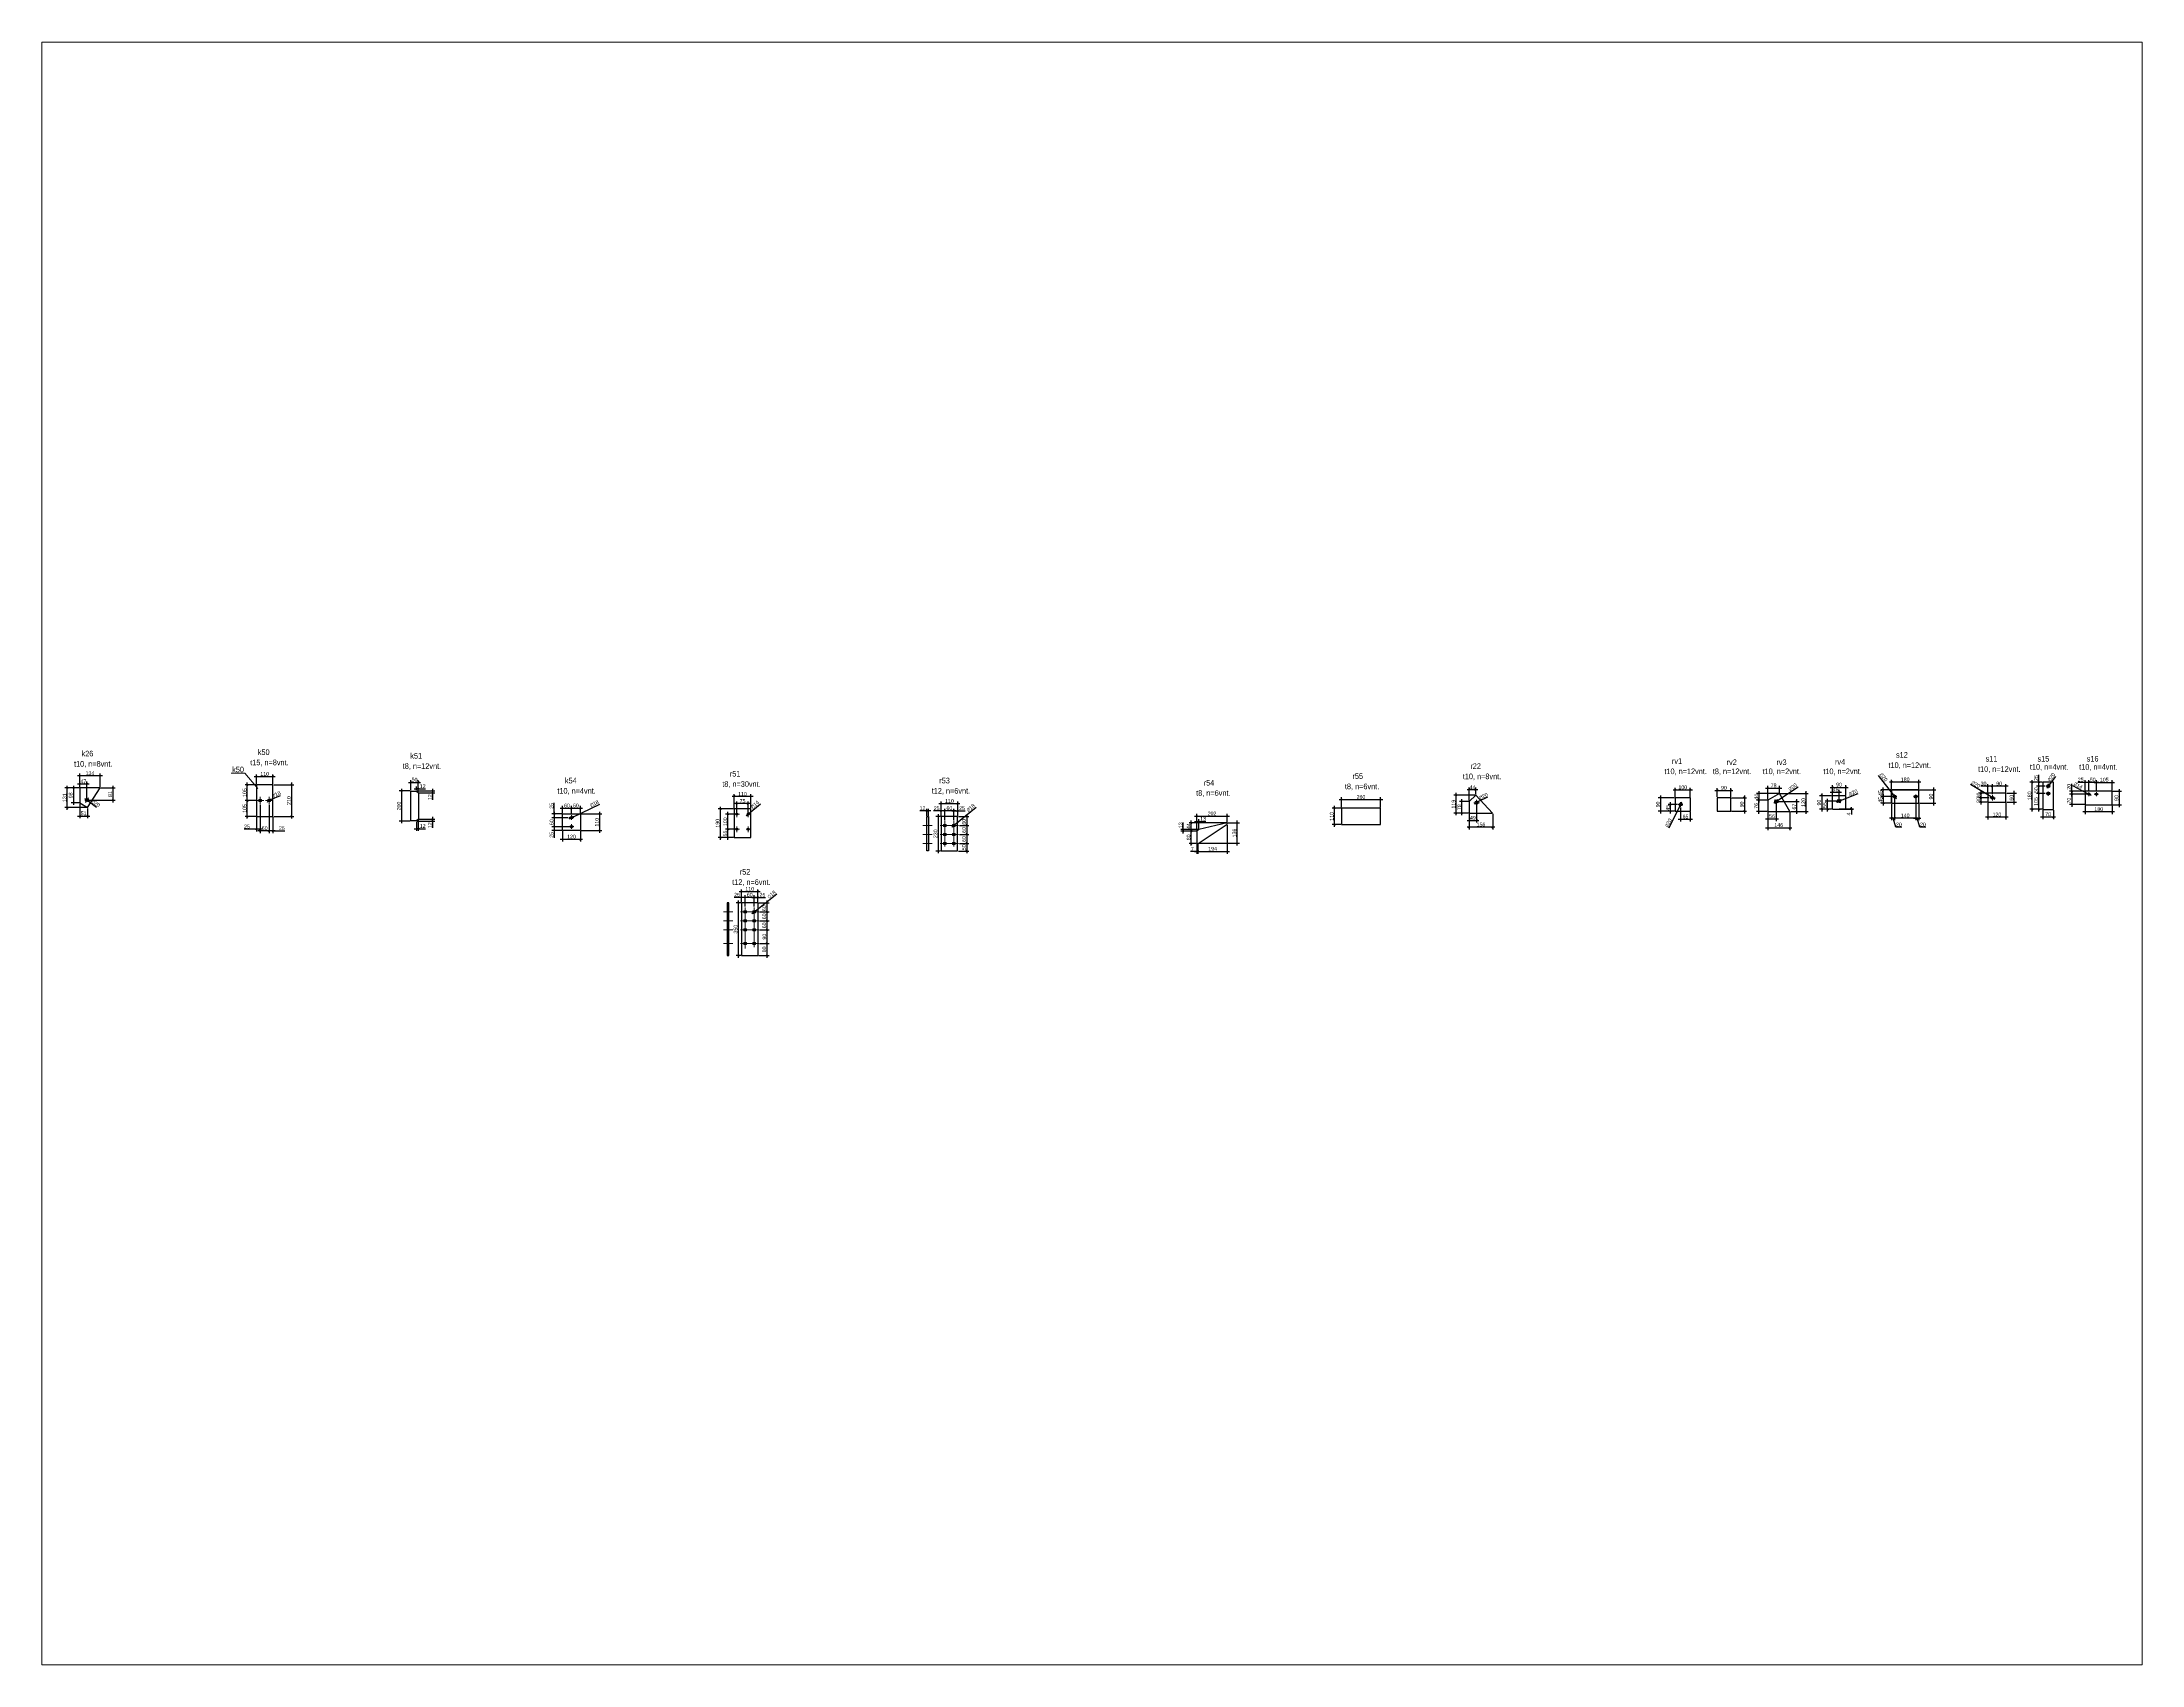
# Paper-space layout 'Layout2' of a CAD drawing. Header units: inches. Extents: x 1.05 to 9.45, y 0.75 to 7.25.
# The model-space entities are those that its viewports show. They can reach past a viewport. Long polylines and large blocks are cut down to what shows.
import ezdxf

# ---------------------------------------------------------------- set-up
doc = ezdxf.new("R2010")
doc.units = ezdxf.units.IN
doc.header["$MEASUREMENT"] = 0
doc.linetypes.add('CENTER', pattern=[2, 1.25, -0.25, 0.25, -0.25])
doc.linetypes.add('XKITLINE00', pattern=[0])
for name, color, linetype, lineweight in [('_AŠYS', 7, 'Continuous', 13), ('Bolt', 3, 'Continuous', 0), ('dim 1', 7, 'Continuous', 9), ('Part mark', 250, 'Continuous', 0), ('STORA', 7, 'Continuous', 40)]:
    doc.layers.add(name, color=color, linetype=linetype, lineweight=lineweight)
doc.layers.add('A_Secciones', color=7, linetype='Continuous')
doc.styles.add('arial', font='arial.ttf')
doc.styles.add('ISOPEUR', font='arial.ttf', dxfattribs={"width": 0.8})
doc.dimstyles.new('1-20', dxfattribs={"dimscale": 20, "dimtxt": 2.5, "dimasz": 1, "dimexe": 1.5, "dimexo": 0.5, "dimgap": 0.5, "dimtad": 1, "dimdec": 0, "dimrnd": 1, "dimtxsty": 'ISOPEUR', "dimblk": 'OBLIQUE', "dimcen": 2.5, "dimdle": 1.5, "dimadec": 0, "dimazin": 0, "dimtfac": 1, "dimtdec": 0, "dimtmove": 0, "dimatfit": 3, "dimldrblk": 'DOTSMALL', "dimfxl": 1, "dimarcsym": 0})

# ---------------------------------------------------------------- blocks, each defined once
blk = doc.blocks.new('_Oblique')
at = {"color": 0, "linetype": 'ByBlock', "lineweight": -2}
blk.add_line((-0.5, -0.5), (0.5, 0.5), dxfattribs=at)
blk = doc.blocks.new('*D64')
at = {"color": 0, "lineweight": -2}
for p, q in [((1820, 332), (1954, 332)), ((1939, 347), (1939, 107)), ((1820, 122), (1954, 122))]:
    blk.add_line(p, q, dxfattribs=at)
at = {"layer": 'Defpoints', "color": 0}
for p in [(1815, 332), (1815, 122), (1939, 122)]:
    blk.add_point(p, dxfattribs=at)
at = {"color": 0, "linetype": 'ByBlock', "lineweight": -2, "xscale": 10, "yscale": 10, "zscale": 10}
for p, rotation in [((1939, 332), 90), ((1939, 122), 270)]:
    blk.add_blockref('_Oblique', p, dxfattribs=dict(at, rotation=rotation))
at = {"color": 0, "lineweight": 5, "insert": (1921, 227), "char_height": 25, "attachment_point": 5, "rotation": 90, "style": 'ISOPEUR'}
blk.add_mtext('210', dxfattribs=at)
blk = doc.blocks.new('_DotSmall')
at = {"color": 0, "linetype": 'ByBlock', "const_width": 0.5}
blk.add_lwpolyline([(-0.0625, 0, 1), (0.0625, 0, 1)], format="xyb", close=True, dxfattribs=at)
blk = doc.blocks.new('*D65')
at = {"color": 0, "lineweight": -2}
for p, q in [((1830, 386), (1690, 386)), ((1705, 337), (1705, 401)), ((1815, 337), (1815, 401))]:
    blk.add_line(p, q, dxfattribs=at)
at = {"layer": 'Defpoints', "color": 0}
for p in [(1705, 386), (1705, 332), (1815, 332)]:
    blk.add_point(p, dxfattribs=at)
at = {"color": 0, "linetype": 'ByBlock', "lineweight": -2, "xscale": 10, "yscale": 10, "zscale": 10, "rotation": 180}
blk.add_blockref('_Oblique', (1705, 386), dxfattribs=at)
at = {"color": 0, "linetype": 'ByBlock', "lineweight": -2, "xscale": 10, "yscale": 10, "zscale": 10}
blk.add_blockref('_Oblique', (1815, 386), dxfattribs=at)
at = {"color": 0, "lineweight": 5, "insert": (1760, 404), "char_height": 25, "attachment_point": 5, "style": 'ISOPEUR'}
blk.add_mtext('110', dxfattribs=at)
blk = doc.blocks.new('*D66')
at = {"color": 0, "lineweight": -2}
for p, q in [((1790, 198), (1790, 10)), ((1830, 25), (1775, 25)), ((1815, 117), (1815, 10)), ((1815, 25), (1894, 25))]:
    blk.add_line(p, q, dxfattribs=at)
at = {"layer": 'Defpoints', "color": 0}
for p in [(1790, 203), (1790, 25), (1815, 122)]:
    blk.add_point(p, dxfattribs=at)
at = {"color": 0, "linetype": 'ByBlock', "lineweight": -2, "xscale": 10, "yscale": 10, "zscale": 10, "rotation": 180}
blk.add_blockref('_Oblique', (1790, 25), dxfattribs=at)
at = {"color": 0, "linetype": 'ByBlock', "lineweight": -2, "xscale": 10, "yscale": 10, "zscale": 10}
blk.add_blockref('_Oblique', (1815, 25), dxfattribs=at)
at = {"color": 0, "lineweight": 5, "insert": (1874, 43), "char_height": 25, "attachment_point": 5, "style": 'ISOPEUR'}
blk.add_mtext('25', dxfattribs=at)
blk = doc.blocks.new('*D67')
at = {"color": 0, "lineweight": -2}
for p, q in [((1730, 198), (1730, 10)), ((1790, 198), (1790, 10)), ((1805, 25), (1715, 25))]:
    blk.add_line(p, q, dxfattribs=at)
at = {"layer": 'Defpoints', "color": 0}
for p in [(1730, 203), (1790, 203), (1730, 25)]:
    blk.add_point(p, dxfattribs=at)
at = {"color": 0, "linetype": 'ByBlock', "lineweight": -2, "xscale": 10, "yscale": 10, "zscale": 10, "rotation": 180}
blk.add_blockref('_Oblique', (1730, 25), dxfattribs=at)
at = {"color": 0, "linetype": 'ByBlock', "lineweight": -2, "xscale": 10, "yscale": 10, "zscale": 10}
blk.add_blockref('_Oblique', (1790, 25), dxfattribs=at)
at = {"color": 0, "lineweight": 5, "insert": (1760, 43), "char_height": 25, "attachment_point": 5, "style": 'ISOPEUR'}
blk.add_mtext('60', dxfattribs=at)
blk = doc.blocks.new('*D68')
at = {"color": 0, "lineweight": -2}
for p, q in [((1730, 198), (1730, 21)), ((1705, 36), (1623, 36)), ((1745, 36), (1690, 36)), ((1705, 117), (1705, 21))]:
    blk.add_line(p, q, dxfattribs=at)
at = {"layer": 'Defpoints', "color": 0}
for p in [(1730, 203), (1705, 122), (1705, 36)]:
    blk.add_point(p, dxfattribs=at)
at = {"color": 0, "linetype": 'ByBlock', "lineweight": -2, "xscale": 10, "yscale": 10, "zscale": 10, "rotation": 180}
blk.add_blockref('_Oblique', (1705, 36), dxfattribs=at)
at = {"color": 0, "linetype": 'ByBlock', "lineweight": -2, "xscale": 10, "yscale": 10, "zscale": 10}
blk.add_blockref('_Oblique', (1730, 36), dxfattribs=at)
at = {"color": 0, "lineweight": 5, "insert": (1642, 54), "char_height": 25, "attachment_point": 5, "style": 'ISOPEUR'}
blk.add_mtext('25', dxfattribs=at)
blk = doc.blocks.new('*D69')
at = {"color": 0, "lineweight": -2}
for p, q in [((1700, 227), (1629, 227)), ((1644, 107), (1644, 242)), ((1700, 122), (1629, 122))]:
    blk.add_line(p, q, dxfattribs=at)
at = {"layer": 'Defpoints', "color": 0}
for p in [(1644, 227), (1705, 227), (1705, 122)]:
    blk.add_point(p, dxfattribs=at)
at = {"color": 0, "linetype": 'ByBlock', "lineweight": -2, "xscale": 10, "yscale": 10, "zscale": 10}
for p, rotation in [((1644, 227), 90), ((1644, 122), 270)]:
    blk.add_blockref('_Oblique', p, dxfattribs=dict(at, rotation=rotation))
at = {"color": 0, "lineweight": 5, "insert": (1626, 175), "char_height": 25, "attachment_point": 5, "rotation": 90, "style": 'ISOPEUR'}
blk.add_mtext('105', dxfattribs=at)
blk = doc.blocks.new('*D70')
at = {"color": 0, "lineweight": -2}
for p, q in [((1700, 332), (1629, 332)), ((1644, 212), (1644, 347)), ((1700, 227), (1629, 227))]:
    blk.add_line(p, q, dxfattribs=at)
at = {"layer": 'Defpoints', "color": 0}
for p in [(1644, 332), (1705, 332), (1705, 227)]:
    blk.add_point(p, dxfattribs=at)
at = {"color": 0, "linetype": 'ByBlock', "lineweight": -2, "xscale": 10, "yscale": 10, "zscale": 10}
for p, rotation in [((1644, 332), 90), ((1644, 227), 270)]:
    blk.add_blockref('_Oblique', p, dxfattribs=dict(at, rotation=rotation))
at = {"color": 0, "lineweight": 5, "insert": (1626, 280), "char_height": 25, "attachment_point": 5, "rotation": 90, "style": 'ISOPEUR'}
blk.add_mtext('105', dxfattribs=at)
blk = doc.blocks.new('*D71')
at = {"color": 0, "lineweight": -2}
for p in [(1782, 223), (1863, 259)]:
    blk.add_line(p, (1798, 231), dxfattribs=at)
at = {"layer": 'Defpoints', "color": 0}
for p in [(1782, 223), (1798, 231)]:
    blk.add_point(p, dxfattribs=at)
at = {"color": 0, "linetype": 'ByBlock', "lineweight": -2, "xscale": 10, "yscale": 10, "zscale": 10}
for p, rotation in [((1782, 223), 23.99031922891385), ((1798, 231), 203.9903192289139)]:
    blk.add_blockref('_Oblique', p, dxfattribs=dict(at, rotation=rotation))
at = {"color": 0, "lineweight": 5, "insert": (1837, 268), "char_height": 25, "attachment_point": 5, "rotation": 23.9903, "style": 'ISOPEUR'}
blk.add_mtext('∅18', dxfattribs=at)
blk = doc.blocks.new('*D72')
at = {"color": 0, "lineweight": -2}
for p, q in [((2728, 291), (2656, 291)), ((2671, 306), (2671, 76)), ((2728, 91), (2656, 91))]:
    blk.add_line(p, q, dxfattribs=at)
at = {"layer": 'Defpoints', "color": 0}
for p in [(2733, 291), (2671, 91), (2733, 91)]:
    blk.add_point(p, dxfattribs=at)
at = {"color": 0, "linetype": 'ByBlock', "lineweight": -2, "xscale": 10, "yscale": 10, "zscale": 10}
for p, rotation in [((2671, 291), 90), ((2671, 91), 270)]:
    blk.add_blockref('_Oblique', p, dxfattribs=dict(at, rotation=rotation))
at = {"color": 0, "lineweight": 5, "insert": (2653, 191), "char_height": 25, "attachment_point": 5, "rotation": 90, "style": 'ISOPEUR'}
blk.add_mtext('200', dxfattribs=at)
blk = doc.blocks.new('*D73')
at = {"color": 0, "lineweight": -2}
for p, q in [((2718, 348), (2798, 348)), ((2733, 296), (2733, 363)), ((2783, 284), (2783, 363))]:
    blk.add_line(p, q, dxfattribs=at)
at = {"layer": 'Defpoints', "color": 0}
for p in [(2733, 291), (2783, 348), (2783, 279)]:
    blk.add_point(p, dxfattribs=at)
at = {"color": 0, "linetype": 'ByBlock', "lineweight": -2, "xscale": 10, "yscale": 10, "zscale": 10, "rotation": 180}
blk.add_blockref('_Oblique', (2733, 348), dxfattribs=at)
at = {"color": 0, "linetype": 'ByBlock', "lineweight": -2, "xscale": 10, "yscale": 10, "zscale": 10}
blk.add_blockref('_Oblique', (2783, 348), dxfattribs=at)
at = {"color": 0, "lineweight": 5, "insert": (2758, 366), "char_height": 25, "attachment_point": 5, "style": 'ISOPEUR'}
blk.add_mtext('50', dxfattribs=at)
blk = doc.blocks.new('*D74')
at = {"color": 0, "lineweight": -2}
for p, q in [((2776, 291), (2892, 291)), ((2877, 306), (2877, 279)), ((2788, 279), (2892, 279)), ((2877, 279), (2877, 232))]:
    blk.add_line(p, q, dxfattribs=at)
at = {"layer": 'Defpoints', "color": 0}
for p in [(2771, 291), (2783, 279), (2877, 279)]:
    blk.add_point(p, dxfattribs=at)
at = {"color": 0, "linetype": 'ByBlock', "lineweight": -2, "xscale": 10, "yscale": 10, "zscale": 10}
for p, rotation in [((2877, 291), 90), ((2877, 279), 270)]:
    blk.add_blockref('_Oblique', p, dxfattribs=dict(at, rotation=rotation))
at = {"color": 0, "lineweight": 5, "insert": (2860, 250), "char_height": 25, "attachment_point": 5, "rotation": 90, "style": 'ISOPEUR'}
blk.add_mtext('12', dxfattribs=at)
blk = doc.blocks.new('*D75')
at = {"color": 0, "lineweight": -2}
for p, q in [((2756, 305), (2783, 305)), ((2771, 296), (2771, 320)), ((2783, 284), (2783, 320)), ((2783, 305), (2830, 305))]:
    blk.add_line(p, q, dxfattribs=at)
at = {"layer": 'Defpoints', "color": 0}
for p in [(2771, 291), (2783, 305), (2783, 279)]:
    blk.add_point(p, dxfattribs=at)
at = {"color": 0, "linetype": 'ByBlock', "lineweight": -2, "xscale": 10, "yscale": 10, "zscale": 10, "rotation": 180}
blk.add_blockref('_Oblique', (2771, 305), dxfattribs=at)
at = {"color": 0, "linetype": 'ByBlock', "lineweight": -2, "xscale": 10, "yscale": 10, "zscale": 10}
blk.add_blockref('_Oblique', (2783, 305), dxfattribs=at)
at = {"color": 0, "lineweight": 5, "insert": (2812, 323), "char_height": 25, "attachment_point": 5, "style": 'ISOPEUR'}
blk.add_mtext('12', dxfattribs=at)
blk = doc.blocks.new('*D76')
at = {"color": 0, "lineweight": -2}
for p, q in [((2756, 40), (2783, 40)), ((2771, 86), (2771, 25)), ((2783, 98), (2783, 25)), ((2783, 40), (2830, 40))]:
    blk.add_line(p, q, dxfattribs=at)
at = {"layer": 'Defpoints', "color": 0}
for p in [(2771, 91), (2783, 103), (2783, 40)]:
    blk.add_point(p, dxfattribs=at)
at = {"color": 0, "linetype": 'ByBlock', "lineweight": -2, "xscale": 10, "yscale": 10, "zscale": 10, "rotation": 180}
blk.add_blockref('_Oblique', (2771, 40), dxfattribs=at)
at = {"color": 0, "linetype": 'ByBlock', "lineweight": -2, "xscale": 10, "yscale": 10, "zscale": 10}
blk.add_blockref('_Oblique', (2783, 40), dxfattribs=at)
at = {"color": 0, "lineweight": 5, "insert": (2812, 58), "char_height": 25, "attachment_point": 5, "style": 'ISOPEUR'}
blk.add_mtext('12', dxfattribs=at)
blk = doc.blocks.new('*D77')
at = {"color": 0, "lineweight": -2}
for p, q in [((2776, 91), (2892, 91)), ((2788, 103), (2892, 103)), ((2877, 118), (2877, 91)), ((2877, 91), (2877, 45))]:
    blk.add_line(p, q, dxfattribs=at)
at = {"layer": 'Defpoints', "color": 0}
for p in [(2771, 91), (2783, 103), (2877, 91)]:
    blk.add_point(p, dxfattribs=at)
at = {"color": 0, "linetype": 'ByBlock', "lineweight": -2, "xscale": 10, "yscale": 10, "zscale": 10}
for p, rotation in [((2877, 103), 90), ((2877, 91), 270)]:
    blk.add_blockref('_Oblique', p, dxfattribs=dict(at, rotation=rotation))
at = {"color": 0, "lineweight": 5, "insert": (2860, 63), "char_height": 25, "attachment_point": 5, "rotation": 90, "style": 'ISOPEUR'}
blk.add_mtext('12', dxfattribs=at)
blk = doc.blocks.new('*D78')
at = {"color": 0, "lineweight": -2}
for p, q in [((3688, 138), (3688, 211)), ((3688, 153), (3688, 98)), ((3738, 138), (3673, 138)), ((3782, 113), (3673, 113))]:
    blk.add_line(p, q, dxfattribs=at)
at = {"layer": 'Defpoints', "color": 0}
for p in [(3688, 113), (3743, 138), (3787, 113)]:
    blk.add_point(p, dxfattribs=at)
at = {"color": 0, "linetype": 'ByBlock', "lineweight": -2, "xscale": 10, "yscale": 10, "zscale": 10}
for p, rotation in [((3688, 138), 90), ((3688, 113), 270)]:
    blk.add_blockref('_Oblique', p, dxfattribs=dict(at, rotation=rotation))
at = {"color": 0, "lineweight": 5, "insert": (3670, 192), "char_height": 25, "attachment_point": 5, "rotation": 90, "style": 'ISOPEUR'}
blk.add_mtext('25', dxfattribs=at)
blk = doc.blocks.new('*D79')
at = {"color": 0, "lineweight": -2}
for p, q in [((3782, 113), (3673, 113)), ((3788, 53), (3673, 53)), ((3688, 128), (3688, 38))]:
    blk.add_line(p, q, dxfattribs=at)
at = {"layer": 'Defpoints', "color": 0}
for p in [(3688, 53), (3787, 113), (3793, 53)]:
    blk.add_point(p, dxfattribs=at)
at = {"color": 0, "linetype": 'ByBlock', "lineweight": -2, "xscale": 10, "yscale": 10, "zscale": 10}
for p, rotation in [((3688, 113), 90), ((3688, 53), 270)]:
    blk.add_blockref('_Oblique', p, dxfattribs=dict(at, rotation=rotation))
at = {"color": 0, "lineweight": 5, "insert": (3670, 83), "char_height": 25, "attachment_point": 5, "rotation": 90, "style": 'ISOPEUR'}
blk.add_mtext('60', dxfattribs=at)
blk = doc.blocks.new('*D80')
at = {"color": 0, "lineweight": -2}
for p, q in [((3788, 53), (3673, 53)), ((3738, 28), (3673, 28)), ((3688, 68), (3688, 28)), ((3688, 28), (3688, -21))]:
    blk.add_line(p, q, dxfattribs=at)
at = {"layer": 'Defpoints', "color": 0}
for p in [(3688, 28), (3743, 28), (3793, 53)]:
    blk.add_point(p, dxfattribs=at)
at = {"color": 0, "linetype": 'ByBlock', "lineweight": -2, "xscale": 10, "yscale": 10, "zscale": 10}
for p, rotation in [((3688, 53), 90), ((3688, 28), 270)]:
    blk.add_blockref('_Oblique', p, dxfattribs=dict(at, rotation=rotation))
at = {"color": 0, "lineweight": 5, "insert": (3670, -1), "char_height": 25, "attachment_point": 5, "rotation": 90, "style": 'ISOPEUR'}
blk.add_mtext('25', dxfattribs=at)
blk = doc.blocks.new('*D81')
at = {"color": 0, "lineweight": -2}
for p, q in [((3728, 176), (3817, 176)), ((3743, 143), (3743, 191)), ((3802, 134), (3802, 191))]:
    blk.add_line(p, q, dxfattribs=at)
at = {"layer": 'Defpoints', "color": 0}
for p in [(3802, 176), (3743, 138), (3802, 129)]:
    blk.add_point(p, dxfattribs=at)
at = {"color": 0, "linetype": 'ByBlock', "lineweight": -2, "xscale": 10, "yscale": 10, "zscale": 10, "rotation": 180}
blk.add_blockref('_Oblique', (3743, 176), dxfattribs=at)
at = {"color": 0, "linetype": 'ByBlock', "lineweight": -2, "xscale": 10, "yscale": 10, "zscale": 10}
blk.add_blockref('_Oblique', (3802, 176), dxfattribs=at)
at = {"color": 0, "lineweight": 5, "insert": (3773, 194), "char_height": 25, "attachment_point": 5, "style": 'ISOPEUR'}
blk.add_mtext('60', dxfattribs=at)
blk = doc.blocks.new('*D82')
at = {"color": 0, "lineweight": -2}
for p, q in [((3787, 176), (3877, 176)), ((3802, 134), (3802, 191)), ((3862, 143), (3862, 191))]:
    blk.add_line(p, q, dxfattribs=at)
at = {"layer": 'Defpoints', "color": 0}
for p in [(3862, 176), (3802, 129), (3862, 138)]:
    blk.add_point(p, dxfattribs=at)
at = {"color": 0, "linetype": 'ByBlock', "lineweight": -2, "xscale": 10, "yscale": 10, "zscale": 10, "rotation": 180}
blk.add_blockref('_Oblique', (3802, 176), dxfattribs=at)
at = {"color": 0, "linetype": 'ByBlock', "lineweight": -2, "xscale": 10, "yscale": 10, "zscale": 10}
blk.add_blockref('_Oblique', (3862, 176), dxfattribs=at)
at = {"color": 0, "lineweight": 5, "insert": (3832, 194), "char_height": 25, "attachment_point": 5, "style": 'ISOPEUR'}
blk.add_mtext('60', dxfattribs=at)
blk = doc.blocks.new('*D83')
at = {"color": 0, "lineweight": -2}
for p, q in [((3990, 153), (3990, 13)), ((3867, 138), (4005, 138)), ((3867, 28), (4005, 28))]:
    blk.add_line(p, q, dxfattribs=at)
at = {"layer": 'Defpoints', "color": 0}
for p in [(3862, 138), (3862, 28), (3990, 28)]:
    blk.add_point(p, dxfattribs=at)
at = {"color": 0, "linetype": 'ByBlock', "lineweight": -2, "xscale": 10, "yscale": 10, "zscale": 10}
for p, rotation in [((3990, 138), 90), ((3990, 28), 270)]:
    blk.add_blockref('_Oblique', p, dxfattribs=dict(at, rotation=rotation))
at = {"color": 0, "lineweight": 5, "insert": (3972, 83), "char_height": 25, "attachment_point": 5, "rotation": 90, "style": 'ISOPEUR'}
blk.add_mtext('110', dxfattribs=at)
blk = doc.blocks.new('*D84')
at = {"color": 0, "lineweight": -2}
for p, q in [((3743, 23), (3743, -45)), ((3862, 23), (3862, -45)), ((3728, -30), (3877, -30))]:
    blk.add_line(p, q, dxfattribs=at)
at = {"layer": 'Defpoints', "color": 0}
for p in [(3743, 28), (3862, 28), (3862, -30)]:
    blk.add_point(p, dxfattribs=at)
at = {"color": 0, "linetype": 'ByBlock', "lineweight": -2, "xscale": 10, "yscale": 10, "zscale": 10, "rotation": 180}
blk.add_blockref('_Oblique', (3743, -30), dxfattribs=at)
at = {"color": 0, "linetype": 'ByBlock', "lineweight": -2, "xscale": 10, "yscale": 10, "zscale": 10}
blk.add_blockref('_Oblique', (3862, -30), dxfattribs=at)
at = {"color": 0, "lineweight": 5, "insert": (3803, -13), "char_height": 25, "attachment_point": 5, "style": 'ISOPEUR'}
blk.add_mtext('120', dxfattribs=at)
blk = doc.blocks.new('*D85')
at = {"color": 0, "lineweight": -2}
for p, q in [((3811, 117), (3991, 203)), ((3794, 110), (3785, 105)), ((3794, 110), (3811, 117))]:
    blk.add_line(p, q, dxfattribs=at)
at = {"layer": 'Defpoints', "color": 0}
for p in [(3794, 110), (3811, 117)]:
    blk.add_point(p, dxfattribs=at)
at = {"color": 0, "linetype": 'ByBlock', "lineweight": -2, "xscale": 10, "yscale": 10, "zscale": 10}
for p, rotation in [((3794, 110), 25.4204624153149), ((3811, 117), 205.4204624153149)]:
    blk.add_blockref('_Oblique', p, dxfattribs=dict(at, rotation=rotation))
at = {"color": 0, "lineweight": 5, "insert": (3956, 207), "char_height": 25, "attachment_point": 5, "rotation": 25.4205, "style": 'ISOPEUR'}
blk.add_mtext('∅18', dxfattribs=at)
blk = doc.blocks.new('*D86')
at = {"color": 0, "lineweight": -2}
for p, q in [((679, 392), (514, 392)), ((529, 316), (529, 407)), ((664, 316), (664, 407))]:
    blk.add_line(p, q, dxfattribs=at)
at = {"layer": 'Defpoints', "color": 0}
for p in [(529, 392), (529, 311), (664, 311)]:
    blk.add_point(p, dxfattribs=at)
at = {"color": 0, "linetype": 'ByBlock', "lineweight": -2, "xscale": 10, "yscale": 10, "zscale": 10, "rotation": 180}
blk.add_blockref('_Oblique', (529, 392), dxfattribs=at)
at = {"color": 0, "linetype": 'ByBlock', "lineweight": -2, "xscale": 10, "yscale": 10, "zscale": 10}
blk.add_blockref('_Oblique', (664, 392), dxfattribs=at)
at = {"color": 0, "lineweight": 5, "insert": (596, 409), "char_height": 25, "attachment_point": 5, "style": 'ISOPEUR'}
blk.add_mtext('134', dxfattribs=at)
blk = doc.blocks.new('*D87')
at = {"color": 0, "lineweight": -2}
for p, q in [((524, 311), (471, 311)), ((486, 326), (486, 198)), ((524, 213), (471, 213))]:
    blk.add_line(p, q, dxfattribs=at)
at = {"layer": 'Defpoints', "color": 0}
for p in [(529, 311), (486, 213), (529, 213)]:
    blk.add_point(p, dxfattribs=at)
at = {"color": 0, "linetype": 'ByBlock', "lineweight": -2, "xscale": 10, "yscale": 10, "zscale": 10}
for p, rotation in [((486, 311), 90), ((486, 213), 270)]:
    blk.add_blockref('_Oblique', p, dxfattribs=dict(at, rotation=rotation))
at = {"color": 0, "lineweight": 5, "insert": (468, 262), "char_height": 25, "attachment_point": 5, "rotation": 90, "style": 'ISOPEUR'}
blk.add_mtext('98', dxfattribs=at)
blk = doc.blocks.new('*D88')
at = {"color": 0, "lineweight": -2}
for p, q in [((669, 311), (763, 311)), ((748, 326), (748, 215)), ((581, 230), (763, 230))]:
    blk.add_line(p, q, dxfattribs=at)
at = {"layer": 'Defpoints', "color": 0}
for p in [(664, 311), (576, 230), (748, 230)]:
    blk.add_point(p, dxfattribs=at)
at = {"color": 0, "linetype": 'ByBlock', "lineweight": -2, "xscale": 10, "yscale": 10, "zscale": 10}
for p, rotation in [((748, 311), 90), ((748, 230), 270)]:
    blk.add_blockref('_Oblique', p, dxfattribs=dict(at, rotation=rotation))
at = {"color": 0, "lineweight": 5, "insert": (731, 271), "char_height": 25, "attachment_point": 5, "rotation": 90, "style": 'ISOPEUR'}
blk.add_mtext('81', dxfattribs=at)
blk = doc.blocks.new('*D89')
at = {"color": 0, "lineweight": -2}
for p, q in [((514, 338), (591, 338)), ((529, 316), (529, 353)), ((576, 235), (576, 353))]:
    blk.add_line(p, q, dxfattribs=at)
at = {"layer": 'Defpoints', "color": 0}
for p in [(529, 311), (576, 338), (576, 230)]:
    blk.add_point(p, dxfattribs=at)
at = {"color": 0, "linetype": 'ByBlock', "lineweight": -2, "xscale": 10, "yscale": 10, "zscale": 10, "rotation": 180}
blk.add_blockref('_Oblique', (529, 338), dxfattribs=at)
at = {"color": 0, "linetype": 'ByBlock', "lineweight": -2, "xscale": 10, "yscale": 10, "zscale": 10}
blk.add_blockref('_Oblique', (576, 338), dxfattribs=at)
at = {"color": 0, "lineweight": 5, "insert": (553, 355), "char_height": 25, "attachment_point": 5, "style": 'ISOPEUR'}
blk.add_mtext('47', dxfattribs=at)
blk = doc.blocks.new('*D90')
at = {"color": 0, "lineweight": -2}
for p in [(568, 236), (639, 181)]:
    blk.add_line(p, (584, 224), dxfattribs=at)
at = {"layer": 'Defpoints', "color": 0}
for p in [(568, 236), (584, 224)]:
    blk.add_point(p, dxfattribs=at)
at = {"color": 0, "linetype": 'ByBlock', "lineweight": -2, "xscale": 10, "yscale": 10, "zscale": 10}
for p, rotation in [((568, 236), 322.1894357846658), ((584, 224), 142.1894357846658)]:
    blk.add_blockref('_Oblique', p, dxfattribs=dict(at, rotation=rotation))
at = {"color": 0, "lineweight": 5, "insert": (635, 208), "char_height": 25, "attachment_point": 5, "rotation": 322.1894, "style": 'ISOPEUR'}
blk.add_mtext('∅20', dxfattribs=at)
blk = doc.blocks.new('*D91')
at = {"color": 0, "lineweight": -2}
for p, q in [((529, 208), (529, 109)), ((580, 175), (580, 109)), ((514, 124), (595, 124))]:
    blk.add_line(p, q, dxfattribs=at)
at = {"layer": 'Defpoints', "color": 0}
for p in [(529, 213), (580, 180), (580, 124)]:
    blk.add_point(p, dxfattribs=at)
at = {"color": 0, "linetype": 'ByBlock', "lineweight": -2, "xscale": 10, "yscale": 10, "zscale": 10, "rotation": 180}
blk.add_blockref('_Oblique', (529, 124), dxfattribs=at)
at = {"color": 0, "linetype": 'ByBlock', "lineweight": -2, "xscale": 10, "yscale": 10, "zscale": 10}
blk.add_blockref('_Oblique', (580, 124), dxfattribs=at)
at = {"color": 0, "lineweight": 5, "insert": (554, 142), "char_height": 25, "attachment_point": 5, "style": 'ISOPEUR'}
blk.add_mtext('51', dxfattribs=at)
blk = doc.blocks.new('*D92')
at = {"color": 0, "lineweight": -2}
for p, q in [((524, 311), (429, 311)), ((444, 165), (444, 326)), ((575, 180), (429, 180))]:
    blk.add_line(p, q, dxfattribs=at)
at = {"layer": 'Defpoints', "color": 0}
for p in [(444, 311), (529, 311), (580, 180)]:
    blk.add_point(p, dxfattribs=at)
at = {"color": 0, "linetype": 'ByBlock', "lineweight": -2, "xscale": 10, "yscale": 10, "zscale": 10}
for p, rotation in [((444, 311), 90), ((444, 180), 270)]:
    blk.add_blockref('_Oblique', p, dxfattribs=dict(at, rotation=rotation))
at = {"color": 0, "lineweight": 5, "insert": (427, 246), "char_height": 25, "attachment_point": 5, "rotation": 90, "style": 'ISOPEUR'}
blk.add_mtext('131', dxfattribs=at)
blk = doc.blocks.new('G$C901972E2')
at = {"layer": '_AŠYS', "color": 20, "linetype": 'CENTER', "lineweight": 5, "ltscale": 0.005, "true_color": 0xf93f26}
for p, q in [((-24, -60), (38, -60)), ((-24, -120), (38, -120)), ((-24, -180), (38, -180)), ((-24, -270), (38, -270))]:
    blk.add_line(p, q, dxfattribs=at)
at = {"layer": 'STORA', "lineweight": 30}
blk.add_lwpolyline([(0, -350), (12, -350), (12, 0), (0, 0)], close=True, dxfattribs=at)
blk = doc.blocks.new('*D181')
at = {"color": 0, "lineweight": -2}
for p, q in [((6380, 121), (6450, 121)), ((6386, 61), (6450, 61)), ((6435, 136), (6435, 46))]:
    blk.add_line(p, q, dxfattribs=at)
at = {"layer": 'Defpoints', "color": 0}
for p in [(6375, 121), (6381, 61), (6435, 61)]:
    blk.add_point(p, dxfattribs=at)
at = {"color": 0, "linetype": 'ByBlock', "lineweight": -2, "xscale": 10, "yscale": 10, "zscale": 10}
for p, rotation in [((6435, 121), 90), ((6435, 61), 270)]:
    blk.add_blockref('_Oblique', p, dxfattribs=dict(at, rotation=rotation))
at = {"color": 0, "lineweight": 5, "insert": (6417, 86), "char_height": 25, "attachment_point": 5, "rotation": 90, "style": 'ISOPEUR'}
blk.add_mtext('60', dxfattribs=at)
blk = doc.blocks.new('*D182')
at = {"color": 0, "lineweight": -2}
for p, q in [((6386, 61), (6450, 61)), ((6386, 1), (6450, 1)), ((6435, 76), (6435, -14))]:
    blk.add_line(p, q, dxfattribs=at)
at = {"layer": 'Defpoints', "color": 0}
for p in [(6381, 61), (6381, 1), (6435, 1)]:
    blk.add_point(p, dxfattribs=at)
at = {"color": 0, "linetype": 'ByBlock', "lineweight": -2, "xscale": 10, "yscale": 10, "zscale": 10}
for p, rotation in [((6435, 61), 90), ((6435, 1), 270)]:
    blk.add_blockref('_Oblique', p, dxfattribs=dict(at, rotation=rotation))
at = {"color": 0, "lineweight": 5, "insert": (6417, 31), "char_height": 25, "attachment_point": 5, "rotation": 90, "style": 'ISOPEUR'}
blk.add_mtext('60', dxfattribs=at)
blk = doc.blocks.new('*D183')
at = {"color": 0, "lineweight": -2}
for p, q in [((6386, 1), (6450, 1)), ((6435, 16), (6435, -74)), ((6386, -59), (6450, -59))]:
    blk.add_line(p, q, dxfattribs=at)
at = {"layer": 'Defpoints', "color": 0}
for p in [(6381, 1), (6381, -59), (6435, -59)]:
    blk.add_point(p, dxfattribs=at)
at = {"color": 0, "linetype": 'ByBlock', "lineweight": -2, "xscale": 10, "yscale": 10, "zscale": 10}
for p, rotation in [((6435, 1), 90), ((6435, -59), 270)]:
    blk.add_blockref('_Oblique', p, dxfattribs=dict(at, rotation=rotation))
at = {"color": 0, "lineweight": 5, "insert": (6417, -29), "char_height": 25, "attachment_point": 5, "rotation": 90, "style": 'ISOPEUR'}
blk.add_mtext('60', dxfattribs=at)
blk = doc.blocks.new('*D184')
at = {"color": 0, "lineweight": -2}
for p, q in [((6380, -109), (6450, -109)), ((6386, -59), (6450, -59)), ((6435, -44), (6435, -124))]:
    blk.add_line(p, q, dxfattribs=at)
at = {"layer": 'Defpoints', "color": 0}
for p in [(6375, -109), (6381, -59), (6435, -109)]:
    blk.add_point(p, dxfattribs=at)
at = {"color": 0, "linetype": 'ByBlock', "lineweight": -2, "xscale": 10, "yscale": 10, "zscale": 10}
for p, rotation in [((6435, -59), 90), ((6435, -109), 270)]:
    blk.add_blockref('_Oblique', p, dxfattribs=dict(at, rotation=rotation))
at = {"color": 0, "lineweight": 5, "insert": (6417, -84), "char_height": 25, "attachment_point": 5, "rotation": 90, "style": 'ISOPEUR'}
blk.add_mtext('50', dxfattribs=at)
blk = doc.blocks.new('*D185')
at = {"color": 0, "lineweight": -2}
for p, q in [((5050, -454), (5120, -454)), ((5056, -514), (5120, -514)), ((5105, -439), (5105, -529))]:
    blk.add_line(p, q, dxfattribs=at)
at = {"layer": 'Defpoints', "color": 0}
for p in [(5045, -454), (5051, -514), (5105, -514)]:
    blk.add_point(p, dxfattribs=at)
at = {"color": 0, "linetype": 'ByBlock', "lineweight": -2, "xscale": 10, "yscale": 10, "zscale": 10}
for p, rotation in [((5105, -454), 90), ((5105, -514), 270)]:
    blk.add_blockref('_Oblique', p, dxfattribs=dict(at, rotation=rotation))
at = {"color": 0, "lineweight": 5, "insert": (5087, -490), "char_height": 25, "attachment_point": 5, "rotation": 90, "style": 'ISOPEUR'}
blk.add_mtext('60', dxfattribs=at)
blk = doc.blocks.new('*D186')
at = {"color": 0, "lineweight": -2}
for p, q in [((5056, -514), (5120, -514)), ((5105, -499), (5105, -589)), ((5056, -574), (5120, -574))]:
    blk.add_line(p, q, dxfattribs=at)
at = {"layer": 'Defpoints', "color": 0}
for p in [(5051, -514), (5051, -574), (5105, -574)]:
    blk.add_point(p, dxfattribs=at)
at = {"color": 0, "linetype": 'ByBlock', "lineweight": -2, "xscale": 10, "yscale": 10, "zscale": 10}
for p, rotation in [((5105, -514), 90), ((5105, -574), 270)]:
    blk.add_blockref('_Oblique', p, dxfattribs=dict(at, rotation=rotation))
at = {"color": 0, "lineweight": 5, "insert": (5087, -544), "char_height": 25, "attachment_point": 5, "rotation": 90, "style": 'ISOPEUR'}
blk.add_mtext('60', dxfattribs=at)
blk = doc.blocks.new('*D187')
at = {"color": 0, "lineweight": -2}
for p, q in [((5105, -559), (5105, -649)), ((5056, -574), (5120, -574)), ((5056, -634), (5120, -634))]:
    blk.add_line(p, q, dxfattribs=at)
at = {"layer": 'Defpoints', "color": 0}
for p in [(5051, -574), (5051, -634), (5105, -634)]:
    blk.add_point(p, dxfattribs=at)
at = {"color": 0, "linetype": 'ByBlock', "lineweight": -2, "xscale": 10, "yscale": 10, "zscale": 10}
for p, rotation in [((5105, -574), 90), ((5105, -634), 270)]:
    blk.add_blockref('_Oblique', p, dxfattribs=dict(at, rotation=rotation))
at = {"color": 0, "lineweight": 5, "insert": (5087, -604), "char_height": 25, "attachment_point": 5, "rotation": 90, "style": 'ISOPEUR'}
blk.add_mtext('60', dxfattribs=at)
blk = doc.blocks.new('*D188')
at = {"color": 0, "lineweight": -2}
for p, q in [((5056, -634), (5120, -634)), ((5105, -619), (5105, -739)), ((5056, -724), (5120, -724))]:
    blk.add_line(p, q, dxfattribs=at)
at = {"layer": 'Defpoints', "color": 0}
for p in [(5051, -634), (5051, -724), (5105, -724)]:
    blk.add_point(p, dxfattribs=at)
at = {"color": 0, "linetype": 'ByBlock', "lineweight": -2, "xscale": 10, "yscale": 10, "zscale": 10}
for p, rotation in [((5105, -634), 90), ((5105, -724), 270)]:
    blk.add_blockref('_Oblique', p, dxfattribs=dict(at, rotation=rotation))
at = {"color": 0, "lineweight": 5, "insert": (5087, -679), "char_height": 25, "attachment_point": 5, "rotation": 90, "style": 'ISOPEUR'}
blk.add_mtext('90', dxfattribs=at)
blk = doc.blocks.new('*D189')
at = {"color": 0, "lineweight": -2}
for p, q in [((6390, 206), (6250, 206)), ((6265, 126), (6265, 221)), ((6375, 126), (6375, 221))]:
    blk.add_line(p, q, dxfattribs=at)
at = {"layer": 'Defpoints', "color": 0}
for p in [(6265, 206), (6265, 121), (6375, 121)]:
    blk.add_point(p, dxfattribs=at)
at = {"color": 0, "linetype": 'ByBlock', "lineweight": -2, "xscale": 10, "yscale": 10, "zscale": 10, "rotation": 180}
blk.add_blockref('_Oblique', (6265, 206), dxfattribs=at)
at = {"color": 0, "linetype": 'ByBlock', "lineweight": -2, "xscale": 10, "yscale": 10, "zscale": 10}
blk.add_blockref('_Oblique', (6375, 206), dxfattribs=at)
at = {"color": 0, "lineweight": 5, "insert": (6320, 224), "char_height": 25, "attachment_point": 5, "style": 'ISOPEUR'}
blk.add_mtext('110', dxfattribs=at)
blk = doc.blocks.new('*D190')
at = {"color": 0, "lineweight": -2}
for p, q in [((6365, 158), (6275, 158)), ((6290, 97), (6290, 173)), ((6350, 97), (6350, 173))]:
    blk.add_line(p, q, dxfattribs=at)
at = {"layer": 'Defpoints', "color": 0}
for p in [(6290, 158), (6290, 92), (6350, 92)]:
    blk.add_point(p, dxfattribs=at)
at = {"color": 0, "linetype": 'ByBlock', "lineweight": -2, "xscale": 10, "yscale": 10, "zscale": 10, "rotation": 180}
blk.add_blockref('_Oblique', (6290, 158), dxfattribs=at)
at = {"color": 0, "linetype": 'ByBlock', "lineweight": -2, "xscale": 10, "yscale": 10, "zscale": 10}
blk.add_blockref('_Oblique', (6350, 158), dxfattribs=at)
at = {"color": 0, "lineweight": 5, "insert": (6320, 176), "char_height": 25, "attachment_point": 5, "style": 'ISOPEUR'}
blk.add_mtext('60', dxfattribs=at)
blk = doc.blocks.new('*D191')
at = {"color": 0, "lineweight": -2}
for p, q in [((4920, -379), (5060, -379)), ((4935, -449), (4935, -364)), ((5045, -449), (5045, -364))]:
    blk.add_line(p, q, dxfattribs=at)
at = {"layer": 'Defpoints', "color": 0}
for p in [(5045, -379), (4935, -454), (5045, -454)]:
    blk.add_point(p, dxfattribs=at)
at = {"color": 0, "linetype": 'ByBlock', "lineweight": -2, "xscale": 10, "yscale": 10, "zscale": 10, "rotation": 180}
blk.add_blockref('_Oblique', (4935, -379), dxfattribs=at)
at = {"color": 0, "linetype": 'ByBlock', "lineweight": -2, "xscale": 10, "yscale": 10, "zscale": 10}
blk.add_blockref('_Oblique', (5045, -379), dxfattribs=at)
at = {"color": 0, "lineweight": 5, "insert": (4990, -361), "char_height": 25, "attachment_point": 5, "style": 'ISOPEUR'}
blk.add_mtext('110', dxfattribs=at)
blk = doc.blocks.new('*D192')
at = {"color": 0, "lineweight": -2}
for p, q in [((5050, -804), (5120, -804)), ((5056, -724), (5120, -724)), ((5105, -709), (5105, -819))]:
    blk.add_line(p, q, dxfattribs=at)
at = {"layer": 'Defpoints', "color": 0}
for p in [(5045, -804), (5051, -724), (5105, -804)]:
    blk.add_point(p, dxfattribs=at)
at = {"color": 0, "linetype": 'ByBlock', "lineweight": -2, "xscale": 10, "yscale": 10, "zscale": 10}
for p, rotation in [((5105, -724), 90), ((5105, -804), 270)]:
    blk.add_blockref('_Oblique', p, dxfattribs=dict(at, rotation=rotation))
at = {"color": 0, "lineweight": 5, "insert": (5087, -764), "char_height": 25, "attachment_point": 5, "rotation": 90, "style": 'ISOPEUR'}
blk.add_mtext('80', dxfattribs=at)
blk = doc.blocks.new('*D193')
at = {"color": 0, "lineweight": -2}
for p, q in [((4899, 36), (4829, 36)), ((4844, -34), (4844, 51)), ((4879, -19), (4829, -19))]:
    blk.add_line(p, q, dxfattribs=at)
at = {"layer": 'Defpoints', "color": 0}
for p in [(4844, 36), (4904, 36), (4884, -19)]:
    blk.add_point(p, dxfattribs=at)
at = {"color": 0, "linetype": 'ByBlock', "lineweight": -2, "xscale": 10, "yscale": 10, "zscale": 10}
for p, rotation in [((4844, 36), 90), ((4844, -19), 270)]:
    blk.add_blockref('_Oblique', p, dxfattribs=dict(at, rotation=rotation))
at = {"color": 0, "lineweight": 5, "insert": (4827, 8), "char_height": 25, "attachment_point": 5, "rotation": 90, "style": 'ISOPEUR'}
blk.add_mtext('55', dxfattribs=at)
blk = doc.blocks.new('*D194')
at = {"color": 0, "lineweight": -2}
for p, q in [((4844, 21), (4844, 151)), ((4899, 136), (4829, 136)), ((4899, 36), (4829, 36))]:
    blk.add_line(p, q, dxfattribs=at)
at = {"layer": 'Defpoints', "color": 0}
for p in [(4844, 136), (4904, 136), (4904, 36)]:
    blk.add_point(p, dxfattribs=at)
at = {"color": 0, "linetype": 'ByBlock', "lineweight": -2, "xscale": 10, "yscale": 10, "zscale": 10}
for p, rotation in [((4844, 136), 90), ((4844, 36), 270)]:
    blk.add_blockref('_Oblique', p, dxfattribs=dict(at, rotation=rotation))
at = {"color": 0, "lineweight": 5, "insert": (4827, 86), "char_height": 25, "attachment_point": 5, "rotation": 90, "style": 'ISOPEUR'}
blk.add_mtext('100', dxfattribs=at)
blk = doc.blocks.new('*D195')
at = {"color": 0, "lineweight": -2}
for p, q in [((4994, 207), (4889, 207)), ((4904, 141), (4904, 222)), ((4979, 142), (4979, 222))]:
    blk.add_line(p, q, dxfattribs=at)
at = {"layer": 'Defpoints', "color": 0}
for p in [(4904, 207), (4904, 136), (4979, 137)]:
    blk.add_point(p, dxfattribs=at)
at = {"color": 0, "linetype": 'ByBlock', "lineweight": -2, "xscale": 10, "yscale": 10, "zscale": 10, "rotation": 180}
blk.add_blockref('_Oblique', (4904, 207), dxfattribs=at)
at = {"color": 0, "linetype": 'ByBlock', "lineweight": -2, "xscale": 10, "yscale": 10, "zscale": 10}
blk.add_blockref('_Oblique', (4979, 207), dxfattribs=at)
at = {"color": 0, "lineweight": 5, "insert": (4942, 224), "char_height": 25, "attachment_point": 5, "style": 'ISOPEUR'}
blk.add_mtext('75', dxfattribs=at)
blk = doc.blocks.new('*D196')
at = {"color": 0, "lineweight": -2}
for p, q in [((4974, 131), (4985, 141)), ((4985, 141), (5061, 206)), ((4974, 131), (4966, 125))]:
    blk.add_line(p, q, dxfattribs=at)
at = {"layer": 'Defpoints', "color": 0}
for p in [(4985, 141), (4974, 131)]:
    blk.add_point(p, dxfattribs=at)
at = {"color": 0, "linetype": 'ByBlock', "lineweight": -2, "xscale": 10, "yscale": 10, "zscale": 10}
for p, rotation in [((4985, 141), 220.6774965015459), ((4974, 131), 40.6774965015459)]:
    blk.add_blockref('_Oblique', p, dxfattribs=dict(at, rotation=rotation))
at = {"color": 0, "lineweight": 5, "insert": (5026, 200), "char_height": 25, "attachment_point": 5, "rotation": 40.6775, "style": 'ISOPEUR'}
blk.add_mtext('∅14', dxfattribs=at)
blk = doc.blocks.new('*D197')
at = {"color": 0, "lineweight": -2}
for p, q in [((5012, 254), (4872, 254)), ((4887, 176), (4887, 269)), ((4997, 176), (4997, 269))]:
    blk.add_line(p, q, dxfattribs=at)
at = {"layer": 'Defpoints', "color": 0}
for p in [(4887, 254), (4887, 171), (4997, 171)]:
    blk.add_point(p, dxfattribs=at)
at = {"color": 0, "linetype": 'ByBlock', "lineweight": -2, "xscale": 10, "yscale": 10, "zscale": 10, "rotation": 180}
blk.add_blockref('_Oblique', (4887, 254), dxfattribs=at)
at = {"color": 0, "linetype": 'ByBlock', "lineweight": -2, "xscale": 10, "yscale": 10, "zscale": 10}
blk.add_blockref('_Oblique', (4997, 254), dxfattribs=at)
at = {"color": 0, "lineweight": 5, "insert": (4942, 271), "char_height": 25, "attachment_point": 5, "style": 'ISOPEUR'}
blk.add_mtext('110', dxfattribs=at)
blk = doc.blocks.new('*D198')
at = {"color": 0, "lineweight": -2}
for p, q in [((4882, 171), (4779, 171)), ((4794, 186), (4794, -34)), ((4882, -19), (4779, -19))]:
    blk.add_line(p, q, dxfattribs=at)
at = {"layer": 'Defpoints', "color": 0}
for p in [(4887, 171), (4794, -19), (4887, -19)]:
    blk.add_point(p, dxfattribs=at)
at = {"color": 0, "linetype": 'ByBlock', "lineweight": -2, "xscale": 10, "yscale": 10, "zscale": 10}
for p, rotation in [((4794, 171), 90), ((4794, -19), 270)]:
    blk.add_blockref('_Oblique', p, dxfattribs=dict(at, rotation=rotation))
at = {"color": 0, "lineweight": 5, "insert": (4776, 76), "char_height": 25, "attachment_point": 5, "rotation": 90, "style": 'ISOPEUR'}
blk.add_mtext('190', dxfattribs=at)
blk = doc.blocks.new('*D199')
at = {"color": 0, "lineweight": -2}
for p, q in [((6260, 121), (6230, 121)), ((6245, 136), (6245, -124)), ((6260, -109), (6230, -109))]:
    blk.add_line(p, q, dxfattribs=at)
at = {"layer": 'Defpoints', "color": 0}
for p in [(6265, 121), (6245, -109), (6265, -109)]:
    blk.add_point(p, dxfattribs=at)
at = {"color": 0, "linetype": 'ByBlock', "lineweight": -2, "xscale": 10, "yscale": 10, "zscale": 10}
for p, rotation in [((6245, 121), 90), ((6245, -109), 270)]:
    blk.add_blockref('_Oblique', p, dxfattribs=dict(at, rotation=rotation))
at = {"color": 0, "lineweight": 5, "insert": (6227, 6), "char_height": 25, "attachment_point": 5, "rotation": 90, "style": 'ISOPEUR'}
blk.add_mtext('230', dxfattribs=at)
blk = doc.blocks.new('*D200')
at = {"color": 0, "lineweight": -2}
for p, q in [((4930, -454), (4899, -454)), ((4914, -439), (4914, -819)), ((4930, -804), (4899, -804))]:
    blk.add_line(p, q, dxfattribs=at)
at = {"layer": 'Defpoints', "color": 0}
for p in [(4935, -454), (4914, -804), (4935, -804)]:
    blk.add_point(p, dxfattribs=at)
at = {"color": 0, "linetype": 'ByBlock', "lineweight": -2, "xscale": 10, "yscale": 10, "zscale": 10}
for p, rotation in [((4914, -454), 90), ((4914, -804), 270)]:
    blk.add_blockref('_Oblique', p, dxfattribs=dict(at, rotation=rotation))
at = {"color": 0, "lineweight": 5, "insert": (4896, -629), "char_height": 25, "attachment_point": 5, "rotation": 90, "style": 'ISOPEUR'}
blk.add_mtext('350', dxfattribs=at)
blk = doc.blocks.new('*D201')
at = {"color": 0, "lineweight": -2}
for p, q in [((5027, -509), (5171, -394)), ((5013, -520), (5005, -526)), ((5013, -520), (5027, -509))]:
    blk.add_line(p, q, dxfattribs=at)
at = {"layer": 'Defpoints', "color": 0}
for p in [(5013, -520), (5027, -509)]:
    blk.add_point(p, dxfattribs=at)
at = {"color": 0, "linetype": 'ByBlock', "lineweight": -2, "xscale": 10, "yscale": 10, "zscale": 10}
for p, rotation in [((5013, -520), 38.60273826917022), ((5027, -509), 218.6027382691702)]:
    blk.add_blockref('_Oblique', p, dxfattribs=dict(at, rotation=rotation))
at = {"color": 0, "lineweight": 5, "insert": (5136, -399), "char_height": 25, "attachment_point": 5, "rotation": 38.6027, "style": 'ISOPEUR'}
blk.add_mtext('∅18', dxfattribs=at)
blk = doc.blocks.new('*D202')
at = {"color": 0, "lineweight": -2}
for p, q in [((6357, 67), (6497, 183)), ((6343, 56), (6335, 49)), ((6343, 56), (6357, 67))]:
    blk.add_line(p, q, dxfattribs=at)
at = {"layer": 'Defpoints', "color": 0}
for p in [(6343, 56), (6357, 67)]:
    blk.add_point(p, dxfattribs=at)
at = {"color": 0, "linetype": 'ByBlock', "lineweight": -2, "xscale": 10, "yscale": 10, "zscale": 10}
for p, rotation in [((6343, 56), 39.40645250933463), ((6357, 67), 219.4064525093346)]:
    blk.add_blockref('_Oblique', p, dxfattribs=dict(at, rotation=rotation))
at = {"color": 0, "lineweight": 5, "insert": (6462, 178), "char_height": 25, "attachment_point": 5, "rotation": 39.4065, "style": 'ISOPEUR'}
blk.add_mtext('∅18', dxfattribs=at)
blk = doc.blocks.new('*D203')
at = {"color": 0, "lineweight": -2}
for p, q in [((6265, 158), (6215, 158)), ((6265, 126), (6265, 173)), ((6305, 158), (6265, 158)), ((6290, 126), (6290, 173))]:
    blk.add_line(p, q, dxfattribs=at)
at = {"layer": 'Defpoints', "color": 0}
for p in [(6265, 158), (6265, 121), (6290, 121)]:
    blk.add_point(p, dxfattribs=at)
at = {"color": 0, "linetype": 'ByBlock', "lineweight": -2, "xscale": 10, "yscale": 10, "zscale": 10, "rotation": 180}
blk.add_blockref('_Oblique', (6265, 158), dxfattribs=at)
at = {"color": 0, "linetype": 'ByBlock', "lineweight": -2, "xscale": 10, "yscale": 10, "zscale": 10}
blk.add_blockref('_Oblique', (6290, 158), dxfattribs=at)
at = {"color": 0, "lineweight": 5, "insert": (6235, 176), "char_height": 25, "attachment_point": 5, "style": 'ISOPEUR'}
blk.add_mtext('25', dxfattribs=at)
blk = doc.blocks.new('*D204')
at = {"color": 0, "lineweight": -2}
for p, q in [((6335, 158), (6375, 158)), ((6350, 126), (6350, 173)), ((6375, 126), (6375, 173)), ((6375, 158), (6424, 158))]:
    blk.add_line(p, q, dxfattribs=at)
at = {"layer": 'Defpoints', "color": 0}
for p in [(6375, 158), (6350, 121), (6375, 121)]:
    blk.add_point(p, dxfattribs=at)
at = {"color": 0, "linetype": 'ByBlock', "lineweight": -2, "xscale": 10, "yscale": 10, "zscale": 10, "rotation": 180}
blk.add_blockref('_Oblique', (6350, 158), dxfattribs=at)
at = {"color": 0, "linetype": 'ByBlock', "lineweight": -2, "xscale": 10, "yscale": 10, "zscale": 10}
blk.add_blockref('_Oblique', (6375, 158), dxfattribs=at)
at = {"color": 0, "lineweight": 5, "insert": (6404, 176), "char_height": 25, "attachment_point": 5, "style": 'ISOPEUR'}
blk.add_mtext('25', dxfattribs=at)
blk = doc.blocks.new('*D205')
at = {"color": 0, "lineweight": -2}
for p, q in [((5035, -418), (4945, -418)), ((4960, -479), (4960, -403)), ((5020, -479), (5020, -403))]:
    blk.add_line(p, q, dxfattribs=at)
at = {"layer": 'Defpoints', "color": 0}
for p in [(4960, -418), (4960, -484), (5020, -484)]:
    blk.add_point(p, dxfattribs=at)
at = {"color": 0, "linetype": 'ByBlock', "lineweight": -2, "xscale": 10, "yscale": 10, "zscale": 10, "rotation": 180}
blk.add_blockref('_Oblique', (4960, -418), dxfattribs=at)
at = {"color": 0, "linetype": 'ByBlock', "lineweight": -2, "xscale": 10, "yscale": 10, "zscale": 10}
blk.add_blockref('_Oblique', (5020, -418), dxfattribs=at)
at = {"color": 0, "lineweight": 5, "insert": (4990, -400), "char_height": 25, "attachment_point": 5, "style": 'ISOPEUR'}
blk.add_mtext('60', dxfattribs=at)
blk = doc.blocks.new('*D206')
at = {"color": 0, "lineweight": -2}
for p, q in [((4935, -418), (4886, -418)), ((4935, -449), (4935, -403)), ((4975, -418), (4935, -418)), ((4960, -449), (4960, -403))]:
    blk.add_line(p, q, dxfattribs=at)
at = {"layer": 'Defpoints', "color": 0}
for p in [(4935, -418), (4935, -454), (4960, -454)]:
    blk.add_point(p, dxfattribs=at)
at = {"color": 0, "linetype": 'ByBlock', "lineweight": -2, "xscale": 10, "yscale": 10, "zscale": 10, "rotation": 180}
blk.add_blockref('_Oblique', (4935, -418), dxfattribs=at)
at = {"color": 0, "linetype": 'ByBlock', "lineweight": -2, "xscale": 10, "yscale": 10, "zscale": 10}
blk.add_blockref('_Oblique', (4960, -418), dxfattribs=at)
at = {"color": 0, "lineweight": 5, "insert": (4906, -400), "char_height": 25, "attachment_point": 5, "style": 'ISOPEUR'}
blk.add_mtext('25', dxfattribs=at)
blk = doc.blocks.new('*D207')
at = {"color": 0, "lineweight": -2}
for p, q in [((5005, -418), (5045, -418)), ((5020, -449), (5020, -403)), ((5045, -449), (5045, -403)), ((5045, -418), (5094, -418))]:
    blk.add_line(p, q, dxfattribs=at)
at = {"layer": 'Defpoints', "color": 0}
for p in [(5045, -418), (5020, -454), (5045, -454)]:
    blk.add_point(p, dxfattribs=at)
at = {"color": 0, "linetype": 'ByBlock', "lineweight": -2, "xscale": 10, "yscale": 10, "zscale": 10, "rotation": 180}
blk.add_blockref('_Oblique', (5020, -418), dxfattribs=at)
at = {"color": 0, "linetype": 'ByBlock', "lineweight": -2, "xscale": 10, "yscale": 10, "zscale": 10}
blk.add_blockref('_Oblique', (5045, -418), dxfattribs=at)
at = {"color": 0, "lineweight": 5, "insert": (5075, -400), "char_height": 25, "attachment_point": 5, "style": 'ISOPEUR'}
blk.add_mtext('25', dxfattribs=at)
blk = doc.blocks.new('*D208')
at = {"color": 0, "lineweight": -2}
for p, q in [((7963, 23), (7916, 23)), ((7931, -73), (7931, 38)), ((7963, -58), (7916, -58))]:
    blk.add_line(p, q, dxfattribs=at)
at = {"layer": 'Defpoints', "color": 0}
for p in [(7931, 23), (7968, 23), (7968, -58)]:
    blk.add_point(p, dxfattribs=at)
at = {"color": 0, "linetype": 'ByBlock', "lineweight": -2, "xscale": 10, "yscale": 10, "zscale": 10}
for p, rotation in [((7931, 23), 90), ((7931, -58), 270)]:
    blk.add_blockref('_Oblique', p, dxfattribs=dict(at, rotation=rotation))
at = {"color": 0, "lineweight": 5, "insert": (7913, -18), "char_height": 25, "attachment_point": 5, "rotation": 90, "style": 'ISOPEUR'}
blk.add_mtext('80', dxfattribs=at)
blk = doc.blocks.new('*D209')
at = {"color": 0, "lineweight": -2}
for p, q in [((7976, 35), (7861, 35)), ((7963, 23), (7861, 23)), ((7876, 35), (7876, 82)), ((7876, 8), (7876, 50))]:
    blk.add_line(p, q, dxfattribs=at)
at = {"layer": 'Defpoints', "color": 0}
for p in [(7876, 35), (7968, 23), (7981, 35)]:
    blk.add_point(p, dxfattribs=at)
at = {"color": 0, "linetype": 'ByBlock', "lineweight": -2, "xscale": 10, "yscale": 10, "zscale": 10}
for p, rotation in [((7876, 35), 90), ((7876, 23), 270)]:
    blk.add_blockref('_Oblique', p, dxfattribs=dict(at, rotation=rotation))
at = {"color": 0, "lineweight": 5, "insert": (7859, 63), "char_height": 25, "attachment_point": 5, "rotation": 90, "style": 'ISOPEUR'}
blk.add_mtext('13', dxfattribs=at)
blk = doc.blocks.new('*D210')
at = {"color": 0, "lineweight": -2}
for p, q in [((8165, 79), (7916, 79)), ((7976, 35), (7916, 35)), ((7931, 20), (7931, 94))]:
    blk.add_line(p, q, dxfattribs=at)
at = {"layer": 'Defpoints', "color": 0}
for p in [(7931, 79), (7981, 35), (8170, 79)]:
    blk.add_point(p, dxfattribs=at)
at = {"color": 0, "linetype": 'ByBlock', "lineweight": -2, "xscale": 10, "yscale": 10, "zscale": 10}
for p, rotation in [((7931, 79), 90), ((7931, 35), 270)]:
    blk.add_blockref('_Oblique', p, dxfattribs=dict(at, rotation=rotation))
at = {"color": 0, "lineweight": 5, "insert": (7913, 57), "char_height": 25, "attachment_point": 5, "rotation": 90, "style": 'ISOPEUR'}
blk.add_mtext('44', dxfattribs=at)
blk = doc.blocks.new('*D211')
at = {"color": 0, "lineweight": -2}
for p, q in [((7968, -112), (7925, -112)), ((7953, -112), (7990, -112)), ((7968, -63), (7968, -127)), ((7975, -63), (7975, -127)), ((7975, -112), (7985, -112))]:
    blk.add_line(p, q, dxfattribs=at)
at = {"layer": 'Defpoints', "color": 0}
for p in [(7968, -58), (7975, -58), (7975, -112)]:
    blk.add_point(p, dxfattribs=at)
at = {"color": 0, "linetype": 'ByBlock', "lineweight": -2, "xscale": 10, "yscale": 10, "zscale": 10}
blk.add_blockref('_Oblique', (7968, -112), dxfattribs=at)
at = {"color": 0, "linetype": 'ByBlock', "lineweight": -2, "xscale": 10, "yscale": 10, "zscale": 10, "rotation": 180}
blk.add_blockref('_Oblique', (7975, -112), dxfattribs=at)
at = {"color": 0, "lineweight": 5, "insert": (7937, -95), "char_height": 25, "attachment_point": 5, "style": 'ISOPEUR'}
blk.add_mtext('7', dxfattribs=at)
blk = doc.blocks.new('*D212')
at = {"color": 0, "lineweight": -2}
for p, q in [((8170, 64), (8170, -127)), ((7960, -112), (8185, -112)), ((7975, -63), (7975, -127))]:
    blk.add_line(p, q, dxfattribs=at)
at = {"layer": 'Defpoints', "color": 0}
for p in [(8170, 69), (7975, -58), (8170, -112)]:
    blk.add_point(p, dxfattribs=at)
at = {"color": 0, "linetype": 'ByBlock', "lineweight": -2, "xscale": 10, "yscale": 10, "zscale": 10, "rotation": 180}
blk.add_blockref('_Oblique', (7975, -112), dxfattribs=at)
at = {"color": 0, "linetype": 'ByBlock', "lineweight": -2, "xscale": 10, "yscale": 10, "zscale": 10}
blk.add_blockref('_Oblique', (8170, -112), dxfattribs=at)
at = {"color": 0, "lineweight": 5, "insert": (8073, -94), "char_height": 25, "attachment_point": 5, "style": 'ISOPEUR'}
blk.add_mtext('194', dxfattribs=at)
blk = doc.blocks.new('*D213')
at = {"color": 0, "lineweight": -2}
for p, q in [((7953, 123), (8185, 123)), ((7968, 28), (7968, 138)), ((8170, 84), (8170, 138))]:
    blk.add_line(p, q, dxfattribs=at)
at = {"layer": 'Defpoints', "color": 0}
for p in [(7968, 23), (8170, 123), (8170, 79)]:
    blk.add_point(p, dxfattribs=at)
at = {"color": 0, "linetype": 'ByBlock', "lineweight": -2, "xscale": 10, "yscale": 10, "zscale": 10, "rotation": 180}
blk.add_blockref('_Oblique', (7968, 123), dxfattribs=at)
at = {"color": 0, "linetype": 'ByBlock', "lineweight": -2, "xscale": 10, "yscale": 10, "zscale": 10}
blk.add_blockref('_Oblique', (8170, 123), dxfattribs=at)
at = {"color": 0, "lineweight": 5, "insert": (8069, 141), "char_height": 25, "attachment_point": 5, "style": 'ISOPEUR'}
blk.add_mtext('202', dxfattribs=at)
blk = doc.blocks.new('*D214')
at = {"color": 0, "lineweight": -2}
for p, q in [((8175, 79), (8251, 79)), ((8236, -72), (8236, 94)), ((7982, -57), (8251, -57))]:
    blk.add_line(p, q, dxfattribs=at)
at = {"layer": 'Defpoints', "color": 0}
for p in [(8170, 79), (8236, 79), (7977, -57)]:
    blk.add_point(p, dxfattribs=at)
at = {"color": 0, "linetype": 'ByBlock', "lineweight": -2, "xscale": 10, "yscale": 10, "zscale": 10}
for p, rotation in [((8236, 79), 90), ((8236, -57), 270)]:
    blk.add_blockref('_Oblique', p, dxfattribs=dict(at, rotation=rotation))
at = {"color": 0, "lineweight": 5, "insert": (8218, 11), "char_height": 25, "attachment_point": 5, "rotation": 90, "style": 'ISOPEUR'}
blk.add_mtext('136', dxfattribs=at)
blk = doc.blocks.new('*D215')
at = {"color": 0, "lineweight": -2}
for p, q in [((8916, 234), (9206, 234)), ((8931, 182), (8931, 249)), ((9191, 182), (9191, 249))]:
    blk.add_line(p, q, dxfattribs=at)
at = {"layer": 'Defpoints', "color": 0}
for p in [(8931, 177), (9191, 234), (9191, 177)]:
    blk.add_point(p, dxfattribs=at)
at = {"color": 0, "linetype": 'ByBlock', "lineweight": -2, "xscale": 10, "yscale": 10, "zscale": 10, "rotation": 180}
blk.add_blockref('_Oblique', (8931, 234), dxfattribs=at)
at = {"color": 0, "linetype": 'ByBlock', "lineweight": -2, "xscale": 10, "yscale": 10, "zscale": 10}
blk.add_blockref('_Oblique', (9191, 234), dxfattribs=at)
at = {"color": 0, "lineweight": 5, "insert": (9061, 251), "char_height": 25, "attachment_point": 5, "style": 'ISOPEUR'}
blk.add_mtext('260', dxfattribs=at)
blk = doc.blocks.new('*D216')
at = {"color": 0, "lineweight": -2}
for p, q in [((8926, 177), (8868, 177)), ((8883, 192), (8883, 52)), ((8926, 67), (8868, 67))]:
    blk.add_line(p, q, dxfattribs=at)
at = {"layer": 'Defpoints', "color": 0}
for p in [(8931, 177), (8883, 67), (8931, 67)]:
    blk.add_point(p, dxfattribs=at)
at = {"color": 0, "linetype": 'ByBlock', "lineweight": -2, "xscale": 10, "yscale": 10, "zscale": 10}
for p, rotation in [((8883, 177), 90), ((8883, 67), 270)]:
    blk.add_blockref('_Oblique', p, dxfattribs=dict(at, rotation=rotation))
at = {"color": 0, "lineweight": 5, "insert": (8866, 122), "char_height": 25, "attachment_point": 5, "rotation": 90, "style": 'ISOPEUR'}
blk.add_mtext('110', dxfattribs=at)
blk = doc.blocks.new('*D217')
at = {"color": 0, "lineweight": -2}
for p, q in [((7953, 88), (7981, 88)), ((7968, 47), (7968, 103)), ((7981, 40), (7981, 103)), ((7981, 88), (8028, 88))]:
    blk.add_line(p, q, dxfattribs=at)
at = {"layer": 'Defpoints', "color": 0}
for p in [(7968, 42), (7981, 88), (7981, 35)]:
    blk.add_point(p, dxfattribs=at)
at = {"color": 0, "linetype": 'ByBlock', "lineweight": -2, "xscale": 10, "yscale": 10, "zscale": 10, "rotation": 180}
blk.add_blockref('_Oblique', (7968, 88), dxfattribs=at)
at = {"color": 0, "linetype": 'ByBlock', "lineweight": -2, "xscale": 10, "yscale": 10, "zscale": 10}
blk.add_blockref('_Oblique', (7981, 88), dxfattribs=at)
at = {"color": 0, "lineweight": 5, "insert": (8009, 106), "char_height": 25, "attachment_point": 5, "style": 'ISOPEUR'}
blk.add_mtext('13', dxfattribs=at)
blk = doc.blocks.new('*D218')
at = {"color": 0, "lineweight": -2}
for p, q in [((9820, 263), (9680, 263)), ((9777, 144), (9680, 144)), ((9695, 129), (9695, 278))]:
    blk.add_line(p, q, dxfattribs=at)
at = {"layer": 'Defpoints', "color": 0}
for p in [(9695, 263), (9782, 144), (9825, 263)]:
    blk.add_point(p, dxfattribs=at)
at = {"color": 0, "linetype": 'ByBlock', "lineweight": -2, "xscale": 10, "yscale": 10, "zscale": 10}
for p, rotation in [((9695, 263), 90), ((9695, 144), 270)]:
    blk.add_blockref('_Oblique', p, dxfattribs=dict(at, rotation=rotation))
at = {"color": 0, "lineweight": 5, "insert": (9677, 203), "char_height": 25, "attachment_point": 5, "rotation": 90, "style": 'ISOPEUR'}
blk.add_mtext('119', dxfattribs=at)
blk = doc.blocks.new('*D219')
at = {"color": 0, "lineweight": -2}
for p, q in [((9777, 222), (9717, 222)), ((9777, 144), (9717, 144)), ((9732, 129), (9732, 237))]:
    blk.add_line(p, q, dxfattribs=at)
at = {"layer": 'Defpoints', "color": 0}
for p in [(9732, 222), (9782, 222), (9782, 144)]:
    blk.add_point(p, dxfattribs=at)
at = {"color": 0, "linetype": 'ByBlock', "lineweight": -2, "xscale": 10, "yscale": 10, "zscale": 10}
for p, rotation in [((9732, 222), 90), ((9732, 144), 270)]:
    blk.add_blockref('_Oblique', p, dxfattribs=dict(at, rotation=rotation))
at = {"color": 0, "lineweight": 5, "insert": (9715, 183), "char_height": 25, "attachment_point": 5, "rotation": 90, "style": 'ISOPEUR'}
blk.add_mtext('78', dxfattribs=at)
blk = doc.blocks.new('*D220')
at = {"color": 0, "lineweight": -2}
for p, q in [((9953, 49), (9767, 49)), ((9782, 139), (9782, 34)), ((9938, 139), (9938, 34))]:
    blk.add_line(p, q, dxfattribs=at)
at = {"layer": 'Defpoints', "color": 0}
for p in [(9782, 144), (9938, 144), (9782, 49)]:
    blk.add_point(p, dxfattribs=at)
at = {"color": 0, "linetype": 'ByBlock', "lineweight": -2, "xscale": 10, "yscale": 10, "zscale": 10, "rotation": 180}
blk.add_blockref('_Oblique', (9782, 49), dxfattribs=at)
at = {"color": 0, "linetype": 'ByBlock', "lineweight": -2, "xscale": 10, "yscale": 10, "zscale": 10}
blk.add_blockref('_Oblique', (9938, 49), dxfattribs=at)
at = {"color": 0, "lineweight": 5, "insert": (9860, 67), "char_height": 25, "attachment_point": 5, "style": 'ISOPEUR'}
blk.add_mtext('156', dxfattribs=at)
blk = doc.blocks.new('*D221')
at = {"color": 0, "lineweight": -2}
for p, q in [((9831, 208), (9831, 80)), ((9767, 95), (9846, 95)), ((9782, 139), (9782, 80))]:
    blk.add_line(p, q, dxfattribs=at)
at = {"layer": 'Defpoints', "color": 0}
for p in [(9782, 144), (9831, 213), (9831, 95)]:
    blk.add_point(p, dxfattribs=at)
at = {"color": 0, "linetype": 'ByBlock', "lineweight": -2, "xscale": 10, "yscale": 10, "zscale": 10, "rotation": 180}
blk.add_blockref('_Oblique', (9782, 95), dxfattribs=at)
at = {"color": 0, "linetype": 'ByBlock', "lineweight": -2, "xscale": 10, "yscale": 10, "zscale": 10}
blk.add_blockref('_Oblique', (9831, 95), dxfattribs=at)
at = {"color": 0, "lineweight": 5, "insert": (9806, 112), "char_height": 25, "attachment_point": 5, "style": 'ISOPEUR'}
blk.add_mtext('49', dxfattribs=at)
blk = doc.blocks.new('*D222')
at = {"color": 0, "lineweight": -2}
for p, q in [((9840, 299), (9767, 299)), ((9782, 227), (9782, 314)), ((9825, 268), (9825, 314))]:
    blk.add_line(p, q, dxfattribs=at)
at = {"layer": 'Defpoints', "color": 0}
for p in [(9782, 299), (9782, 222), (9825, 263)]:
    blk.add_point(p, dxfattribs=at)
at = {"color": 0, "linetype": 'ByBlock', "lineweight": -2, "xscale": 10, "yscale": 10, "zscale": 10, "rotation": 180}
blk.add_blockref('_Oblique', (9782, 299), dxfattribs=at)
at = {"color": 0, "linetype": 'ByBlock', "lineweight": -2, "xscale": 10, "yscale": 10, "zscale": 10}
blk.add_blockref('_Oblique', (9825, 299), dxfattribs=at)
at = {"color": 0, "lineweight": 5, "insert": (9804, 316), "char_height": 25, "attachment_point": 5, "style": 'ISOPEUR'}
blk.add_mtext('44', dxfattribs=at)
blk = doc.blocks.new('*D223')
at = {"color": 0, "lineweight": -2}
for p in [(9822, 209), (9903, 249)]:
    blk.add_line(p, (9840, 218), dxfattribs=at)
at = {"layer": 'Defpoints', "color": 0}
for p in [(9822, 209), (9840, 218)]:
    blk.add_point(p, dxfattribs=at)
at = {"color": 0, "linetype": 'ByBlock', "lineweight": -2, "xscale": 10, "yscale": 10, "zscale": 10}
for p, rotation in [((9822, 209), 26.48555008594625), ((9840, 218), 206.4855500859462)]:
    blk.add_blockref('_Oblique', p, dxfattribs=dict(at, rotation=rotation))
at = {"color": 0, "lineweight": 5, "insert": (9877, 256), "char_height": 25, "attachment_point": 5, "rotation": 26.4856, "style": 'ISOPEUR'}
blk.add_mtext('∅20', dxfattribs=at)
blk = doc.blocks.new('*D269')
at = {"color": 0, "lineweight": -2}
for p, q in [((11269, 297), (11139, 297)), ((11154, 251), (11154, 312)), ((11254, 251), (11254, 312))]:
    blk.add_line(p, q, dxfattribs=at)
at = {"layer": 'Defpoints', "color": 0}
for p in [(11154, 297), (11154, 246), (11254, 246)]:
    blk.add_point(p, dxfattribs=at)
at = {"color": 0, "linetype": 'ByBlock', "lineweight": -2, "xscale": 10, "yscale": 10, "zscale": 10, "rotation": 180}
blk.add_blockref('_Oblique', (11154, 297), dxfattribs=at)
at = {"color": 0, "linetype": 'ByBlock', "lineweight": -2, "xscale": 10, "yscale": 10, "zscale": 10}
blk.add_blockref('_Oblique', (11254, 297), dxfattribs=at)
at = {"color": 0, "lineweight": 5, "insert": (11204, 315), "char_height": 25, "attachment_point": 5, "style": 'ISOPEUR'}
blk.add_mtext('100', dxfattribs=at)
blk = doc.blocks.new('*D270')
at = {"color": 0, "lineweight": -2}
for p, q in [((11149, 246), (11041, 246)), ((11149, 156), (11041, 156)), ((11056, 261), (11056, 141))]:
    blk.add_line(p, q, dxfattribs=at)
at = {"layer": 'Defpoints', "color": 0}
for p in [(11056, 156), (11154, 246), (11154, 156)]:
    blk.add_point(p, dxfattribs=at)
at = {"color": 0, "linetype": 'ByBlock', "lineweight": -2, "xscale": 10, "yscale": 10, "zscale": 10}
for p, rotation in [((11056, 246), 90), ((11056, 156), 270)]:
    blk.add_blockref('_Oblique', p, dxfattribs=dict(at, rotation=rotation))
at = {"color": 0, "lineweight": 5, "insert": (11038, 201), "char_height": 25, "attachment_point": 5, "rotation": 90, "style": 'ISOPEUR'}
blk.add_mtext('90', dxfattribs=at)
blk = doc.blocks.new('*D271')
at = {"color": 0, "lineweight": -2}
for p, q in [((11189, 181), (11189, 88)), ((11254, 151), (11254, 88)), ((11174, 103), (11269, 103))]:
    blk.add_line(p, q, dxfattribs=at)
at = {"layer": 'Defpoints', "color": 0}
for p in [(11189, 186), (11254, 156), (11254, 103)]:
    blk.add_point(p, dxfattribs=at)
at = {"color": 0, "linetype": 'ByBlock', "lineweight": -2, "xscale": 10, "yscale": 10, "zscale": 10, "rotation": 180}
blk.add_blockref('_Oblique', (11189, 103), dxfattribs=at)
at = {"color": 0, "linetype": 'ByBlock', "lineweight": -2, "xscale": 10, "yscale": 10, "zscale": 10}
blk.add_blockref('_Oblique', (11254, 103), dxfattribs=at)
at = {"color": 0, "lineweight": 5, "insert": (11222, 120), "char_height": 25, "attachment_point": 5, "style": 'ISOPEUR'}
blk.add_mtext('65', dxfattribs=at)
blk = doc.blocks.new('*D272')
at = {"color": 0, "lineweight": -2}
for p, q in [((11185, 192), (11112, 43)), ((11194, 210), (11185, 192)), ((11194, 210), (11198, 219))]:
    blk.add_line(p, q, dxfattribs=at)
at = {"layer": 'Defpoints', "color": 0}
for p in [(11185, 192), (11194, 210)]:
    blk.add_point(p, dxfattribs=at)
at = {"color": 0, "linetype": 'ByBlock', "lineweight": -2, "xscale": 10, "yscale": 10, "zscale": 10}
for p, rotation in [((11185, 192), 63.9754473923168), ((11194, 210), 243.9754473923168)]:
    blk.add_blockref('_Oblique', p, dxfattribs=dict(at, rotation=rotation))
at = {"color": 0, "lineweight": 5, "insert": (11109, 78), "char_height": 25, "attachment_point": 5, "rotation": 63.9754, "style": 'ISOPEUR'}
blk.add_mtext('∅20', dxfattribs=at)
blk = doc.blocks.new('*D273')
at = {"color": 0, "lineweight": -2}
for p, q in [((11169, 201), (11107, 201)), ((11149, 156), (11107, 156)), ((11122, 141), (11122, 216))]:
    blk.add_line(p, q, dxfattribs=at)
at = {"layer": 'Defpoints', "color": 0}
for p in [(11122, 201), (11154, 156), (11174, 201)]:
    blk.add_point(p, dxfattribs=at)
at = {"color": 0, "linetype": 'ByBlock', "lineweight": -2, "xscale": 10, "yscale": 10, "zscale": 10}
for p, rotation in [((11122, 201), 90), ((11122, 156), 270)]:
    blk.add_blockref('_Oblique', p, dxfattribs=dict(at, rotation=rotation))
at = {"color": 0, "lineweight": 5, "insert": (11105, 179), "char_height": 25, "attachment_point": 5, "rotation": 90, "style": 'ISOPEUR'}
blk.add_mtext('45', dxfattribs=at)
blk = doc.blocks.new('*D274')
at = {"color": 0, "lineweight": -2}
for p, q in [((11418, 295), (11538, 295)), ((11433, 251), (11433, 310)), ((11523, 251), (11523, 310))]:
    blk.add_line(p, q, dxfattribs=at)
at = {"layer": 'Defpoints', "color": 0}
for p in [(11523, 295), (11433, 246), (11523, 246)]:
    blk.add_point(p, dxfattribs=at)
at = {"color": 0, "linetype": 'ByBlock', "lineweight": -2, "xscale": 10, "yscale": 10, "zscale": 10, "rotation": 180}
blk.add_blockref('_Oblique', (11433, 295), dxfattribs=at)
at = {"color": 0, "linetype": 'ByBlock', "lineweight": -2, "xscale": 10, "yscale": 10, "zscale": 10}
blk.add_blockref('_Oblique', (11523, 295), dxfattribs=at)
at = {"color": 0, "lineweight": 5, "insert": (11478, 312), "char_height": 25, "attachment_point": 5, "style": 'ISOPEUR'}
blk.add_mtext('90', dxfattribs=at)
blk = doc.blocks.new('*D275')
at = {"color": 0, "lineweight": -2}
for p, q in [((11528, 246), (11629, 246)), ((11528, 156), (11629, 156)), ((11614, 261), (11614, 141))]:
    blk.add_line(p, q, dxfattribs=at)
at = {"layer": 'Defpoints', "color": 0}
for p in [(11523, 246), (11523, 156), (11614, 156)]:
    blk.add_point(p, dxfattribs=at)
at = {"color": 0, "linetype": 'ByBlock', "lineweight": -2, "xscale": 10, "yscale": 10, "zscale": 10}
for p, rotation in [((11614, 246), 90), ((11614, 156), 270)]:
    blk.add_blockref('_Oblique', p, dxfattribs=dict(at, rotation=rotation))
at = {"color": 0, "lineweight": 5, "insert": (11597, 201), "char_height": 25, "attachment_point": 5, "rotation": 90, "style": 'ISOPEUR'}
blk.add_mtext('90', dxfattribs=at)
blk = doc.blocks.new('G$CCBECB76F')
at = {"layer": '_AŠYS', "color": 20, "linetype": 'CENTER', "lineweight": 5, "ltscale": 0.005, "true_color": 0xf93f26}
for p, q in [((-16, 0), (16, 0)), ((0, -16), (0, 16))]:
    blk.add_line(p, q, dxfattribs=at)
at = {"layer": 'A_Secciones', "lineweight": 30}
blk.add_lwpolyline([(-50, -28), (-3, -88), (112, 2), (-15, 55)], close=True, dxfattribs=at)
at = {"layer": 'STORA', "lineweight": 30}
blk.add_circle((0, 0), 10, dxfattribs=at)
blk = doc.blocks.new('*D276')
at = {"color": 0, "lineweight": -2}
for p, q in [((11770, 149), (11770, 31)), ((11916, 149), (11916, 31)), ((11755, 46), (11931, 46))]:
    blk.add_line(p, q, dxfattribs=at)
at = {"layer": 'Defpoints', "color": 0}
for p in [(11770, 154), (11916, 154), (11916, 46)]:
    blk.add_point(p, dxfattribs=at)
at = {"color": 0, "linetype": 'ByBlock', "lineweight": -2, "xscale": 10, "yscale": 10, "zscale": 10, "rotation": 180}
blk.add_blockref('_Oblique', (11770, 46), dxfattribs=at)
at = {"color": 0, "linetype": 'ByBlock', "lineweight": -2, "xscale": 10, "yscale": 10, "zscale": 10}
blk.add_blockref('_Oblique', (11916, 46), dxfattribs=at)
at = {"color": 0, "lineweight": 5, "insert": (11843, 64), "char_height": 25, "attachment_point": 5, "style": 'ISOPEUR'}
blk.add_mtext('146', dxfattribs=at)
blk = doc.blocks.new('*D277')
at = {"color": 0, "lineweight": -2}
for p, q in [((12025, 139), (12025, 289)), ((11853, 274), (12040, 274)), ((11921, 154), (12040, 154))]:
    blk.add_line(p, q, dxfattribs=at)
at = {"layer": 'Defpoints', "color": 0}
for p in [(11848, 274), (11916, 154), (12025, 274)]:
    blk.add_point(p, dxfattribs=at)
at = {"color": 0, "linetype": 'ByBlock', "lineweight": -2, "xscale": 10, "yscale": 10, "zscale": 10}
for p, rotation in [((12025, 274), 90), ((12025, 154), 270)]:
    blk.add_blockref('_Oblique', p, dxfattribs=dict(at, rotation=rotation))
at = {"color": 0, "lineweight": 5, "insert": (12007, 214), "char_height": 25, "attachment_point": 5, "rotation": 90, "style": 'ISOPEUR'}
blk.add_mtext('120', dxfattribs=at)
blk = doc.blocks.new('*D278')
at = {"color": 0, "lineweight": -2}
for p, q in [((11765, 230), (11695, 230)), ((11765, 154), (11695, 154)), ((11710, 139), (11710, 245))]:
    blk.add_line(p, q, dxfattribs=at)
at = {"layer": 'Defpoints', "color": 0}
for p in [(11710, 230), (11770, 230), (11770, 154)]:
    blk.add_point(p, dxfattribs=at)
at = {"color": 0, "linetype": 'ByBlock', "lineweight": -2, "xscale": 10, "yscale": 10, "zscale": 10}
for p, rotation in [((11710, 230), 90), ((11710, 154), 270)]:
    blk.add_blockref('_Oblique', p, dxfattribs=dict(at, rotation=rotation))
at = {"color": 0, "lineweight": 5, "insert": (11693, 192), "char_height": 25, "attachment_point": 5, "rotation": 90, "style": 'ISOPEUR'}
blk.add_mtext('76', dxfattribs=at)
blk = doc.blocks.new('*D279')
at = {"color": 0, "lineweight": -2}
for p, q in [((11710, 289), (11710, 215)), ((11843, 274), (11695, 274)), ((11765, 230), (11695, 230))]:
    blk.add_line(p, q, dxfattribs=at)
at = {"layer": 'Defpoints', "color": 0}
for p in [(11710, 230), (11770, 230), (11848, 274)]:
    blk.add_point(p, dxfattribs=at)
at = {"color": 0, "linetype": 'ByBlock', "lineweight": -2, "xscale": 10, "yscale": 10, "zscale": 10}
for p, rotation in [((11710, 274), 90), ((11710, 230), 270)]:
    blk.add_blockref('_Oblique', p, dxfattribs=dict(at, rotation=rotation))
at = {"color": 0, "lineweight": 5, "insert": (11693, 252), "char_height": 25, "attachment_point": 5, "rotation": 90, "style": 'ISOPEUR'}
blk.add_mtext('44', dxfattribs=at)
blk = doc.blocks.new('*D280')
at = {"color": 0, "lineweight": -2}
for p, q in [((11831, 221), (11978, 221)), ((11921, 154), (11978, 154)), ((11963, 139), (11963, 236))]:
    blk.add_line(p, q, dxfattribs=at)
at = {"layer": 'Defpoints', "color": 0}
for p in [(11826, 221), (11916, 154), (11963, 221)]:
    blk.add_point(p, dxfattribs=at)
at = {"color": 0, "linetype": 'ByBlock', "lineweight": -2, "xscale": 10, "yscale": 10, "zscale": 10}
for p, rotation in [((11963, 221), 90), ((11963, 154), 270)]:
    blk.add_blockref('_Oblique', p, dxfattribs=dict(at, rotation=rotation))
at = {"color": 0, "lineweight": 5, "insert": (11946, 187), "char_height": 25, "attachment_point": 5, "rotation": 90, "style": 'ISOPEUR'}
blk.add_mtext('67', dxfattribs=at)
blk = doc.blocks.new('*D281')
at = {"color": 0, "lineweight": -2}
for p, q in [((11770, 149), (11770, 91)), ((11826, 216), (11826, 91)), ((11755, 106), (11841, 106))]:
    blk.add_line(p, q, dxfattribs=at)
at = {"layer": 'Defpoints', "color": 0}
for p in [(11770, 154), (11826, 221), (11826, 106)]:
    blk.add_point(p, dxfattribs=at)
at = {"color": 0, "linetype": 'ByBlock', "lineweight": -2, "xscale": 10, "yscale": 10, "zscale": 10, "rotation": 180}
blk.add_blockref('_Oblique', (11770, 106), dxfattribs=at)
at = {"color": 0, "linetype": 'ByBlock', "lineweight": -2, "xscale": 10, "yscale": 10, "zscale": 10}
blk.add_blockref('_Oblique', (11826, 106), dxfattribs=at)
at = {"color": 0, "lineweight": 5, "insert": (11798, 123), "char_height": 25, "attachment_point": 5, "style": 'ISOPEUR'}
blk.add_mtext('56', dxfattribs=at)
blk = doc.blocks.new('*D282')
at = {"color": 0, "lineweight": -2}
for p, q in [((11755, 310), (11863, 310)), ((11770, 235), (11770, 325)), ((11848, 279), (11848, 325))]:
    blk.add_line(p, q, dxfattribs=at)
at = {"layer": 'Defpoints', "color": 0}
for p in [(11848, 310), (11770, 230), (11848, 274)]:
    blk.add_point(p, dxfattribs=at)
at = {"color": 0, "linetype": 'ByBlock', "lineweight": -2, "xscale": 10, "yscale": 10, "zscale": 10, "rotation": 180}
blk.add_blockref('_Oblique', (11770, 310), dxfattribs=at)
at = {"color": 0, "linetype": 'ByBlock', "lineweight": -2, "xscale": 10, "yscale": 10, "zscale": 10}
blk.add_blockref('_Oblique', (11848, 310), dxfattribs=at)
at = {"color": 0, "lineweight": 5, "insert": (11809, 328), "char_height": 25, "attachment_point": 5, "style": 'ISOPEUR'}
blk.add_mtext('78', dxfattribs=at)
blk = doc.blocks.new('*D283')
at = {"color": 0, "lineweight": -2}
for p, q in [((11835, 227), (11972, 319)), ((11818, 216), (11810, 210)), ((11818, 216), (11835, 227))]:
    blk.add_line(p, q, dxfattribs=at)
at = {"layer": 'Defpoints', "color": 0}
for p in [(11818, 216), (11835, 227)]:
    blk.add_point(p, dxfattribs=at)
at = {"color": 0, "linetype": 'ByBlock', "lineweight": -2, "xscale": 10, "yscale": 10, "zscale": 10}
for p, rotation in [((11818, 216), 33.81697670741907), ((11835, 227), 213.816976707419)]:
    blk.add_blockref('_Oblique', p, dxfattribs=dict(at, rotation=rotation))
at = {"color": 0, "lineweight": 5, "insert": (11936, 317), "char_height": 25, "attachment_point": 5, "rotation": 33.817, "style": 'ISOPEUR'}
blk.add_mtext('∅20', dxfattribs=at)
blk = doc.blocks.new('G$C0D2468A8')
at = {"lineweight": 5}
for p, q in [((57, 2), (2, 67)), ((23, -27), (57, 2))]:
    blk.add_line(p, q, dxfattribs=at)
at = {"layer": '_AŠYS', "color": 20, "linetype": 'CENTER', "lineweight": 5, "ltscale": 0.005, "true_color": 0xf93f26}
for p, q in [((15, -2), (-15, 2)), ((2, 15), (-2, -15))]:
    blk.add_line(p, q, dxfattribs=at)
at = {"layer": 'A_Secciones', "lineweight": 30}
blk.add_lwpolyline([(57, 2), (-1, 71), (-67, 10), (-12, -56)], close=True, dxfattribs=at)
at = {"layer": 'STORA', "lineweight": 30}
blk.add_circle((0, 0), 10, dxfattribs=at)
blk = doc.blocks.new('*D284')
at = {"color": 0, "lineweight": -2}
for p, q in [((12235, 221), (12226, 217)), ((12235, 221), (12254, 228)), ((12254, 228), (12373, 274))]:
    blk.add_line(p, q, dxfattribs=at)
at = {"layer": 'Defpoints', "color": 0}
for p in [(12235, 221), (12254, 228)]:
    blk.add_point(p, dxfattribs=at)
at = {"color": 0, "linetype": 'ByBlock', "lineweight": -2, "xscale": 10, "yscale": 10, "zscale": 10}
for p, rotation in [((12235, 221), 21.00805526980612), ((12254, 228), 201.0080552698061)]:
    blk.add_blockref('_Oblique', p, dxfattribs=dict(at, rotation=rotation))
at = {"color": 0, "lineweight": 5, "insert": (12339, 280), "char_height": 25, "attachment_point": 5, "rotation": 21.0081, "style": 'ISOPEUR'}
blk.add_mtext('∅20', dxfattribs=at)
blk = doc.blocks.new('*D285')
at = {"color": 0, "lineweight": -2}
for p, q in [((12185, 315), (12305, 315)), ((12200, 264), (12200, 330)), ((12290, 264), (12290, 330))]:
    blk.add_line(p, q, dxfattribs=at)
at = {"layer": 'Defpoints', "color": 0}
for p in [(12290, 315), (12200, 259), (12290, 259)]:
    blk.add_point(p, dxfattribs=at)
at = {"color": 0, "linetype": 'ByBlock', "lineweight": -2, "xscale": 10, "yscale": 10, "zscale": 10, "rotation": 180}
blk.add_blockref('_Oblique', (12200, 315), dxfattribs=at)
at = {"color": 0, "linetype": 'ByBlock', "lineweight": -2, "xscale": 10, "yscale": 10, "zscale": 10}
blk.add_blockref('_Oblique', (12290, 315), dxfattribs=at)
at = {"color": 0, "lineweight": 5, "insert": (12245, 333), "char_height": 25, "attachment_point": 5, "style": 'ISOPEUR'}
blk.add_mtext('90', dxfattribs=at)
blk = doc.blocks.new('*D286')
at = {"color": 0, "lineweight": -2}
for p, q in [((12195, 259), (12114, 259)), ((12195, 169), (12114, 169)), ((12129, 274), (12129, 154))]:
    blk.add_line(p, q, dxfattribs=at)
at = {"layer": 'Defpoints', "color": 0}
for p in [(12129, 169), (12200, 259), (12200, 169)]:
    blk.add_point(p, dxfattribs=at)
at = {"color": 0, "linetype": 'ByBlock', "lineweight": -2, "xscale": 10, "yscale": 10, "zscale": 10}
for p, rotation in [((12129, 259), 90), ((12129, 169), 270)]:
    blk.add_blockref('_Oblique', p, dxfattribs=dict(at, rotation=rotation))
at = {"color": 0, "lineweight": 5, "insert": (12111, 214), "char_height": 25, "attachment_point": 5, "rotation": 90, "style": 'ISOPEUR'}
blk.add_mtext('90', dxfattribs=at)
blk = doc.blocks.new('*D287')
at = {"color": 0, "lineweight": -2}
for p, q in [((12205, 169), (12342, 169)), ((12295, 173), (12342, 173)), ((12327, 173), (12327, 183)), ((12327, 173), (12327, 169)), ((12327, 169), (12327, 135))]:
    blk.add_line(p, q, dxfattribs=at)
at = {"layer": 'Defpoints', "color": 0}
for p in [(12200, 169), (12290, 173), (12327, 169)]:
    blk.add_point(p, dxfattribs=at)
at = {"color": 0, "linetype": 'ByBlock', "lineweight": -2, "xscale": 10, "yscale": 10, "zscale": 10}
for p, rotation in [((12327, 173), 270), ((12327, 169), 90)]:
    blk.add_blockref('_Oblique', p, dxfattribs=dict(at, rotation=rotation))
at = {"color": 0, "lineweight": 5, "insert": (12309, 137), "char_height": 25, "attachment_point": 5, "rotation": 90, "style": 'ISOPEUR'}
blk.add_mtext('4', dxfattribs=at)
blk = doc.blocks.new('*D288')
at = {"color": 0, "lineweight": -2}
for p, q in [((12240, 224), (12153, 224)), ((12195, 169), (12153, 169)), ((12168, 154), (12168, 239))]:
    blk.add_line(p, q, dxfattribs=at)
at = {"layer": 'Defpoints', "color": 0}
for p in [(12168, 224), (12200, 169), (12245, 224)]:
    blk.add_point(p, dxfattribs=at)
at = {"color": 0, "linetype": 'ByBlock', "lineweight": -2, "xscale": 10, "yscale": 10, "zscale": 10}
for p, rotation in [((12168, 224), 90), ((12168, 169), 270)]:
    blk.add_blockref('_Oblique', p, dxfattribs=dict(at, rotation=rotation))
at = {"color": 0, "lineweight": 5, "insert": (12150, 197), "char_height": 25, "attachment_point": 5, "rotation": 90, "style": 'ISOPEUR'}
blk.add_mtext('55', dxfattribs=at)
blk = doc.blocks.new('*D289')
at = {"color": 0, "lineweight": -2}
for p, q in [((12185, 284), (12260, 284)), ((12200, 264), (12200, 299)), ((12245, 229), (12245, 299))]:
    blk.add_line(p, q, dxfattribs=at)
at = {"layer": 'Defpoints', "color": 0}
for p in [(12245, 284), (12200, 259), (12245, 224)]:
    blk.add_point(p, dxfattribs=at)
at = {"color": 0, "linetype": 'ByBlock', "lineweight": -2, "xscale": 10, "yscale": 10, "zscale": 10, "rotation": 180}
blk.add_blockref('_Oblique', (12200, 284), dxfattribs=at)
at = {"color": 0, "linetype": 'ByBlock', "lineweight": -2, "xscale": 10, "yscale": 10, "zscale": 10}
blk.add_blockref('_Oblique', (12245, 284), dxfattribs=at)
at = {"color": 0, "lineweight": 5, "insert": (12222, 301), "char_height": 25, "attachment_point": 5, "style": 'ISOPEUR'}
blk.add_mtext('45', dxfattribs=at)
blk = doc.blocks.new('*D321')
at = {"color": 0, "lineweight": -2}
for p, q in [((12790, 350), (12580, 350)), ((12595, 304), (12595, 365)), ((12775, 304), (12775, 365))]:
    blk.add_line(p, q, dxfattribs=at)
at = {"layer": 'Defpoints', "color": 0}
for p in [(12595, 350), (12595, 299), (12775, 299)]:
    blk.add_point(p, dxfattribs=at)
at = {"color": 0, "linetype": 'ByBlock', "lineweight": -2, "xscale": 10, "yscale": 10, "zscale": 10, "rotation": 180}
blk.add_blockref('_Oblique', (12595, 350), dxfattribs=at)
at = {"color": 0, "linetype": 'ByBlock', "lineweight": -2, "xscale": 10, "yscale": 10, "zscale": 10}
blk.add_blockref('_Oblique', (12775, 350), dxfattribs=at)
at = {"color": 0, "lineweight": 5, "insert": (12685, 368), "char_height": 25, "attachment_point": 5, "style": 'ISOPEUR'}
blk.add_mtext('180', dxfattribs=at)
blk = doc.blocks.new('*D322')
at = {"color": 0, "lineweight": -2}
for p, q in [((12615, 249), (12615, 96)), ((12755, 249), (12755, 96)), ((12770, 111), (12600, 111))]:
    blk.add_line(p, q, dxfattribs=at)
at = {"layer": 'Defpoints', "color": 0}
for p in [(12615, 254), (12755, 254), (12615, 111)]:
    blk.add_point(p, dxfattribs=at)
at = {"color": 0, "linetype": 'ByBlock', "lineweight": -2, "xscale": 10, "yscale": 10, "zscale": 10, "rotation": 180}
blk.add_blockref('_Oblique', (12615, 111), dxfattribs=at)
at = {"color": 0, "linetype": 'ByBlock', "lineweight": -2, "xscale": 10, "yscale": 10, "zscale": 10}
blk.add_blockref('_Oblique', (12755, 111), dxfattribs=at)
at = {"color": 0, "lineweight": 5, "insert": (12685, 128), "char_height": 25, "attachment_point": 5, "style": 'ISOPEUR'}
blk.add_mtext('140', dxfattribs=at)
blk = doc.blocks.new('*D323')
at = {"color": 0, "lineweight": -2}
for p, q in [((12780, 299), (12889, 299)), ((12874, 314), (12874, 194)), ((12780, 209), (12889, 209))]:
    blk.add_line(p, q, dxfattribs=at)
at = {"layer": 'Defpoints', "color": 0}
for p in [(12775, 299), (12775, 209), (12874, 209)]:
    blk.add_point(p, dxfattribs=at)
at = {"color": 0, "linetype": 'ByBlock', "lineweight": -2, "xscale": 10, "yscale": 10, "zscale": 10}
for p, rotation in [((12874, 299), 90), ((12874, 209), 270)]:
    blk.add_blockref('_Oblique', p, dxfattribs=dict(at, rotation=rotation))
at = {"color": 0, "lineweight": 5, "insert": (12857, 254), "char_height": 25, "attachment_point": 5, "rotation": 90, "style": 'ISOPEUR'}
blk.add_mtext('90', dxfattribs=at)
blk = doc.blocks.new('*D324')
at = {"color": 0, "lineweight": -2}
for p, q in [((12609, 262), (12508, 395)), ((12621, 246), (12609, 262)), ((12621, 246), (12627, 238))]:
    blk.add_line(p, q, dxfattribs=at)
at = {"layer": 'Defpoints', "color": 0}
for p in [(12609, 262), (12621, 246)]:
    blk.add_point(p, dxfattribs=at)
at = {"color": 0, "linetype": 'ByBlock', "lineweight": -2, "xscale": 10, "yscale": 10, "zscale": 10}
for p, rotation in [((12609, 262), 307.1436207427624), ((12621, 246), 127.1436207427625)]:
    blk.add_blockref('_Oblique', p, dxfattribs=dict(at, rotation=rotation))
at = {"color": 0, "lineweight": 5, "insert": (12541, 382), "char_height": 25, "attachment_point": 5, "rotation": 307.1436, "style": 'ISOPEUR'}
blk.add_mtext('∅20', dxfattribs=at)
blk = doc.blocks.new('*D325')
at = {"color": 0, "lineweight": -2}
for p, q in [((12596, 254), (12523, 254)), ((12590, 209), (12523, 209)), ((12538, 269), (12538, 194))]:
    blk.add_line(p, q, dxfattribs=at)
at = {"layer": 'Defpoints', "color": 0}
for p in [(12538, 209), (12595, 209), (12601, 254)]:
    blk.add_point(p, dxfattribs=at)
at = {"color": 0, "linetype": 'ByBlock', "lineweight": -2, "xscale": 10, "yscale": 10, "zscale": 10}
for p, rotation in [((12538, 254), 90), ((12538, 209), 270)]:
    blk.add_blockref('_Oblique', p, dxfattribs=dict(at, rotation=rotation))
at = {"color": 0, "lineweight": 5, "insert": (12520, 232), "char_height": 25, "attachment_point": 5, "rotation": 90, "style": 'ISOPEUR'}
blk.add_mtext('45', dxfattribs=at)
blk = doc.blocks.new('*D326')
at = {"color": 0, "lineweight": -2}
for p, q in [((13258, 251), (13120, 333)), ((13275, 241), (13258, 251)), ((13275, 241), (13283, 236))]:
    blk.add_line(p, q, dxfattribs=at)
at = {"layer": 'Defpoints', "color": 0}
for p in [(13258, 251), (13275, 241)]:
    blk.add_point(p, dxfattribs=at)
at = {"color": 0, "linetype": 'ByBlock', "lineweight": -2, "xscale": 10, "yscale": 10, "zscale": 10}
for p, rotation in [((13258, 251), 329.154465022602), ((13275, 241), 149.1544650226019)]:
    blk.add_blockref('_Oblique', p, dxfattribs=dict(at, rotation=rotation))
at = {"color": 0, "lineweight": 5, "insert": (13155, 334), "char_height": 25, "attachment_point": 5, "rotation": 329.1545, "style": 'ISOPEUR'}
blk.add_mtext('∅20', dxfattribs=at)
blk = doc.blocks.new('*D327')
at = {"color": 0, "lineweight": -2}
for p, q in [((12755, 249), (12755, 96)), ((12775, 204), (12775, 96)), ((12740, 111), (12790, 111)), ((12783, 50), (12765, 111)), ((12822, 50), (12783, 50))]:
    blk.add_line(p, q, dxfattribs=at)
at = {"layer": 'Defpoints', "color": 0}
for p in [(12755, 254), (12775, 209), (12775, 111)]:
    blk.add_point(p, dxfattribs=at)
at = {"color": 0, "linetype": 'ByBlock', "lineweight": -2, "xscale": 10, "yscale": 10, "zscale": 10, "rotation": 180}
blk.add_blockref('_Oblique', (12755, 111), dxfattribs=at)
at = {"color": 0, "linetype": 'ByBlock', "lineweight": -2, "xscale": 10, "yscale": 10, "zscale": 10}
blk.add_blockref('_Oblique', (12775, 111), dxfattribs=at)
at = {"color": 0, "lineweight": 5, "insert": (12803, 68), "char_height": 25, "attachment_point": 5, "style": 'ISOPEUR'}
blk.add_mtext('20', dxfattribs=at)
blk = doc.blocks.new('*D328')
at = {"color": 0, "lineweight": -2}
for p, q in [((12595, 204), (12595, 96)), ((12615, 188), (12615, 96)), ((12630, 111), (12580, 111)), ((12623, 50), (12605, 111)), ((12662, 50), (12623, 50))]:
    blk.add_line(p, q, dxfattribs=at)
at = {"layer": 'Defpoints', "color": 0}
for p in [(12595, 209), (12615, 193), (12595, 111)]:
    blk.add_point(p, dxfattribs=at)
at = {"color": 0, "linetype": 'ByBlock', "lineweight": -2, "xscale": 10, "yscale": 10, "zscale": 10, "rotation": 180}
blk.add_blockref('_Oblique', (12595, 111), dxfattribs=at)
at = {"color": 0, "linetype": 'ByBlock', "lineweight": -2, "xscale": 10, "yscale": 10, "zscale": 10}
blk.add_blockref('_Oblique', (12615, 111), dxfattribs=at)
at = {"color": 0, "lineweight": 5, "insert": (12643, 68), "char_height": 25, "attachment_point": 5, "style": 'ISOPEUR'}
blk.add_mtext('20', dxfattribs=at)
blk = doc.blocks.new('*D329')
at = {"color": 0, "lineweight": -2}
for p, q in [((12590, 299), (12523, 299)), ((12538, 239), (12538, 314)), ((12596, 254), (12523, 254))]:
    blk.add_line(p, q, dxfattribs=at)
at = {"layer": 'Defpoints', "color": 0}
for p in [(12538, 299), (12595, 299), (12601, 254)]:
    blk.add_point(p, dxfattribs=at)
at = {"color": 0, "linetype": 'ByBlock', "lineweight": -2, "xscale": 10, "yscale": 10, "zscale": 10}
for p, rotation in [((12538, 299), 90), ((12538, 254), 270)]:
    blk.add_blockref('_Oblique', p, dxfattribs=dict(at, rotation=rotation))
at = {"color": 0, "lineweight": 5, "insert": (12520, 277), "char_height": 25, "attachment_point": 5, "rotation": 90, "style": 'ISOPEUR'}
blk.add_mtext('45', dxfattribs=at)
blk = doc.blocks.new('*D330')
at = {"color": 0, "lineweight": -2}
for p, q in [((13236, 211), (13236, 102)), ((13356, 211), (13356, 102)), ((13371, 117), (13221, 117))]:
    blk.add_line(p, q, dxfattribs=at)
at = {"layer": 'Defpoints', "color": 0}
for p in [(13236, 216), (13356, 216), (13236, 117)]:
    blk.add_point(p, dxfattribs=at)
at = {"color": 0, "linetype": 'ByBlock', "lineweight": -2, "xscale": 10, "yscale": 10, "zscale": 10, "rotation": 180}
blk.add_blockref('_Oblique', (13236, 117), dxfattribs=at)
at = {"color": 0, "linetype": 'ByBlock', "lineweight": -2, "xscale": 10, "yscale": 10, "zscale": 10}
blk.add_blockref('_Oblique', (13356, 117), dxfattribs=at)
at = {"color": 0, "lineweight": 5, "insert": (13296, 134), "char_height": 25, "attachment_point": 5, "style": 'ISOPEUR'}
blk.add_mtext('120', dxfattribs=at)
blk = doc.blocks.new('*D331')
at = {"color": 0, "lineweight": -2}
for p, q in [((13411, 201), (13411, 291)), ((13361, 276), (13426, 276)), ((13361, 216), (13426, 216))]:
    blk.add_line(p, q, dxfattribs=at)
at = {"layer": 'Defpoints', "color": 0}
for p in [(13356, 276), (13356, 216), (13411, 276)]:
    blk.add_point(p, dxfattribs=at)
at = {"color": 0, "linetype": 'ByBlock', "lineweight": -2, "xscale": 10, "yscale": 10, "zscale": 10}
for p, rotation in [((13411, 276), 90), ((13411, 216), 270)]:
    blk.add_blockref('_Oblique', p, dxfattribs=dict(at, rotation=rotation))
at = {"color": 0, "lineweight": 5, "insert": (13394, 246), "char_height": 25, "attachment_point": 5, "rotation": 90, "style": 'ISOPEUR'}
blk.add_mtext('60', dxfattribs=at)
blk = doc.blocks.new('*D332')
at = {"color": 0, "lineweight": -2}
for p, q in [((13371, 322), (13251, 322)), ((13266, 269), (13266, 337)), ((13356, 281), (13356, 337))]:
    blk.add_line(p, q, dxfattribs=at)
at = {"layer": 'Defpoints', "color": 0}
for p in [(13266, 322), (13266, 264), (13356, 276)]:
    blk.add_point(p, dxfattribs=at)
at = {"color": 0, "linetype": 'ByBlock', "lineweight": -2, "xscale": 10, "yscale": 10, "zscale": 10, "rotation": 180}
blk.add_blockref('_Oblique', (13266, 322), dxfattribs=at)
at = {"color": 0, "linetype": 'ByBlock', "lineweight": -2, "xscale": 10, "yscale": 10, "zscale": 10}
blk.add_blockref('_Oblique', (13356, 322), dxfattribs=at)
at = {"color": 0, "lineweight": 5, "insert": (13311, 340), "char_height": 25, "attachment_point": 5, "style": 'ISOPEUR'}
blk.add_mtext('90', dxfattribs=at)
blk = doc.blocks.new('*D333')
at = {"color": 0, "lineweight": -2}
for p, q in [((13236, 322), (13188, 322)), ((13236, 281), (13236, 337)), ((13281, 322), (13236, 322)), ((13266, 281), (13266, 337))]:
    blk.add_line(p, q, dxfattribs=at)
at = {"layer": 'Defpoints', "color": 0}
for p in [(13236, 322), (13236, 276), (13266, 276)]:
    blk.add_point(p, dxfattribs=at)
at = {"color": 0, "linetype": 'ByBlock', "lineweight": -2, "xscale": 10, "yscale": 10, "zscale": 10, "rotation": 180}
blk.add_blockref('_Oblique', (13236, 322), dxfattribs=at)
at = {"color": 0, "linetype": 'ByBlock', "lineweight": -2, "xscale": 10, "yscale": 10, "zscale": 10}
blk.add_blockref('_Oblique', (13266, 322), dxfattribs=at)
at = {"color": 0, "lineweight": 5, "insert": (13207, 340), "char_height": 25, "attachment_point": 5, "style": 'ISOPEUR'}
blk.add_mtext('30', dxfattribs=at)
blk = doc.blocks.new('*D334')
at = {"color": 0, "lineweight": -2}
for p, q in [((13243, 246), (13176, 246)), ((13231, 216), (13176, 216)), ((13191, 201), (13191, 261))]:
    blk.add_line(p, q, dxfattribs=at)
at = {"layer": 'Defpoints', "color": 0}
for p in [(13191, 246), (13236, 216), (13248, 246)]:
    blk.add_point(p, dxfattribs=at)
at = {"color": 0, "linetype": 'ByBlock', "lineweight": -2, "xscale": 10, "yscale": 10, "zscale": 10}
for p, rotation in [((13191, 246), 90), ((13191, 216), 270)]:
    blk.add_blockref('_Oblique', p, dxfattribs=dict(at, rotation=rotation))
at = {"color": 0, "lineweight": 5, "insert": (13174, 231), "char_height": 25, "attachment_point": 5, "rotation": 90, "style": 'ISOPEUR'}
blk.add_mtext('30', dxfattribs=at)
blk = doc.blocks.new('*D335')
at = {"color": 0, "lineweight": -2}
for p, q in [((13191, 231), (13191, 291)), ((13231, 276), (13176, 276)), ((13243, 246), (13176, 246))]:
    blk.add_line(p, q, dxfattribs=at)
at = {"layer": 'Defpoints', "color": 0}
for p in [(13191, 276), (13236, 276), (13248, 246)]:
    blk.add_point(p, dxfattribs=at)
at = {"color": 0, "linetype": 'ByBlock', "lineweight": -2, "xscale": 10, "yscale": 10, "zscale": 10}
for p, rotation in [((13191, 276), 90), ((13191, 246), 270)]:
    blk.add_blockref('_Oblique', p, dxfattribs=dict(at, rotation=rotation))
at = {"color": 0, "lineweight": 5, "insert": (13174, 261), "char_height": 25, "attachment_point": 5, "rotation": 90, "style": 'ISOPEUR'}
blk.add_mtext('30', dxfattribs=at)
blk = doc.blocks.new('*D396')
at = {"color": 0, "lineweight": -2}
for p, q in [((13602, 164), (13602, 103)), ((13672, 164), (13672, 103)), ((13587, 118), (13687, 118))]:
    blk.add_line(p, q, dxfattribs=at)
at = {"layer": 'Defpoints', "color": 0}
for p in [(13602, 169), (13672, 169), (13672, 118)]:
    blk.add_point(p, dxfattribs=at)
at = {"color": 0, "linetype": 'ByBlock', "lineweight": -2, "xscale": 10, "yscale": 10, "zscale": 10, "rotation": 180}
blk.add_blockref('_Oblique', (13602, 118), dxfattribs=at)
at = {"color": 0, "linetype": 'ByBlock', "lineweight": -2, "xscale": 10, "yscale": 10, "zscale": 10}
blk.add_blockref('_Oblique', (13672, 118), dxfattribs=at)
at = {"color": 0, "lineweight": 5, "insert": (13637, 136), "char_height": 25, "attachment_point": 5, "style": 'ISOPEUR'}
blk.add_mtext('70', dxfattribs=at)
blk = doc.blocks.new('*D397')
at = {"color": 0, "lineweight": -2}
for p, q in [((13597, 349), (13515, 349)), ((13530, 154), (13530, 364)), ((13597, 169), (13515, 169))]:
    blk.add_line(p, q, dxfattribs=at)
at = {"layer": 'Defpoints', "color": 0}
for p in [(13530, 349), (13602, 349), (13602, 169)]:
    blk.add_point(p, dxfattribs=at)
at = {"color": 0, "linetype": 'ByBlock', "lineweight": -2, "xscale": 10, "yscale": 10, "zscale": 10}
for p, rotation in [((13530, 349), 90), ((13530, 169), 270)]:
    blk.add_blockref('_Oblique', p, dxfattribs=dict(at, rotation=rotation))
at = {"color": 0, "lineweight": 5, "insert": (13513, 259), "char_height": 25, "attachment_point": 5, "rotation": 90, "style": 'ISOPEUR'}
blk.add_mtext('180', dxfattribs=at)
blk = doc.blocks.new('*D398')
at = {"color": 0, "lineweight": -2}
for p, q in [((13575, 154), (13575, 289)), ((13618, 274), (13560, 274)), ((13597, 169), (13560, 169))]:
    blk.add_line(p, q, dxfattribs=at)
at = {"layer": 'Defpoints', "color": 0}
for p in [(13575, 274), (13602, 169), (13623, 274)]:
    blk.add_point(p, dxfattribs=at)
at = {"color": 0, "linetype": 'ByBlock', "lineweight": -2, "xscale": 10, "yscale": 10, "zscale": 10}
for p, rotation in [((13575, 274), 90), ((13575, 169), 270)]:
    blk.add_blockref('_Oblique', p, dxfattribs=dict(at, rotation=rotation))
at = {"color": 0, "lineweight": 5, "insert": (13557, 221), "char_height": 25, "attachment_point": 5, "rotation": 90, "style": 'ISOPEUR'}
blk.add_mtext('105', dxfattribs=at)
blk = doc.blocks.new('*D399')
at = {"color": 0, "lineweight": -2}
for p, q in [((13618, 324), (13560, 324)), ((13575, 259), (13575, 339)), ((13608, 274), (13560, 274))]:
    blk.add_line(p, q, dxfattribs=at)
at = {"layer": 'Defpoints', "color": 0}
for p in [(13575, 324), (13623, 324), (13613, 274)]:
    blk.add_point(p, dxfattribs=at)
at = {"color": 0, "linetype": 'ByBlock', "lineweight": -2, "xscale": 10, "yscale": 10, "zscale": 10}
for p, rotation in [((13575, 324), 90), ((13575, 274), 270)]:
    blk.add_blockref('_Oblique', p, dxfattribs=dict(at, rotation=rotation))
at = {"color": 0, "lineweight": 5, "insert": (13557, 296), "char_height": 25, "attachment_point": 5, "rotation": 90, "style": 'ISOPEUR'}
blk.add_mtext('50', dxfattribs=at)
blk = doc.blocks.new('*D400')
at = {"color": 0, "lineweight": -2}
for p, q in [((13597, 349), (13560, 349)), ((13618, 324), (13560, 324)), ((13575, 349), (13575, 398)), ((13575, 309), (13575, 349))]:
    blk.add_line(p, q, dxfattribs=at)
at = {"layer": 'Defpoints', "color": 0}
for p in [(13575, 349), (13602, 349), (13623, 324)]:
    blk.add_point(p, dxfattribs=at)
at = {"color": 0, "linetype": 'ByBlock', "lineweight": -2, "xscale": 10, "yscale": 10, "zscale": 10}
for p, rotation in [((13575, 349), 90), ((13575, 324), 270)]:
    blk.add_blockref('_Oblique', p, dxfattribs=dict(at, rotation=rotation))
at = {"color": 0, "lineweight": 5, "insert": (13557, 378), "char_height": 25, "attachment_point": 5, "rotation": 90, "style": 'ISOPEUR'}
blk.add_mtext('25', dxfattribs=at)
blk = doc.blocks.new('*D401')
at = {"color": 0, "lineweight": -2}
for p in [(13631, 316), (13686, 387)]:
    blk.add_line(p, (13644, 332), dxfattribs=at)
at = {"layer": 'Defpoints', "color": 0}
for p in [(13631, 316), (13644, 332)]:
    blk.add_point(p, dxfattribs=at)
at = {"color": 0, "linetype": 'ByBlock', "lineweight": -2, "xscale": 10, "yscale": 10, "zscale": 10}
for p, rotation in [((13631, 316), 52.48232824392945), ((13644, 332), 232.4823282439295)]:
    blk.add_blockref('_Oblique', p, dxfattribs=dict(at, rotation=rotation))
at = {"color": 0, "lineweight": 5, "insert": (13659, 383), "char_height": 25, "attachment_point": 5, "rotation": 52.4823, "style": 'ISOPEUR'}
blk.add_mtext('∅20', dxfattribs=at)
blk = doc.blocks.new('*D410')
at = {"color": 0, "lineweight": -2}
for p, q in [((13974, 348), (13894, 348)), ((13909, 288), (13909, 363)), ((13959, 288), (13959, 363))]:
    blk.add_line(p, q, dxfattribs=at)
at = {"layer": 'Defpoints', "color": 0}
for p in [(13909, 348), (13909, 283), (13959, 283)]:
    blk.add_point(p, dxfattribs=at)
at = {"color": 0, "linetype": 'ByBlock', "lineweight": -2, "xscale": 10, "yscale": 10, "zscale": 10, "rotation": 180}
blk.add_blockref('_Oblique', (13909, 348), dxfattribs=at)
at = {"color": 0, "linetype": 'ByBlock', "lineweight": -2, "xscale": 10, "yscale": 10, "zscale": 10}
blk.add_blockref('_Oblique', (13959, 348), dxfattribs=at)
at = {"color": 0, "lineweight": 5, "insert": (13934, 366), "char_height": 25, "attachment_point": 5, "style": 'ISOPEUR'}
blk.add_mtext('50', dxfattribs=at)
blk = doc.blocks.new('*D411')
at = {"color": 0, "lineweight": -2}
for p, q in [((13794, 284), (13794, 185)), ((13893, 269), (13779, 269)), ((13880, 200), (13779, 200))]:
    blk.add_line(p, q, dxfattribs=at)
at = {"layer": 'Defpoints', "color": 0}
for p in [(13794, 200), (13885, 200), (13898, 269)]:
    blk.add_point(p, dxfattribs=at)
at = {"color": 0, "linetype": 'ByBlock', "lineweight": -2, "xscale": 10, "yscale": 10, "zscale": 10}
for p, rotation in [((13794, 269), 90), ((13794, 200), 270)]:
    blk.add_blockref('_Oblique', p, dxfattribs=dict(at, rotation=rotation))
at = {"color": 0, "lineweight": 5, "insert": (13776, 227), "char_height": 25, "attachment_point": 5, "rotation": 90, "style": 'ISOPEUR'}
blk.add_mtext('70', dxfattribs=at)
blk = doc.blocks.new('*D412')
at = {"color": 0, "lineweight": -2}
for p, q in [((13879, 289), (13779, 289)), ((13794, 289), (13794, 338)), ((13794, 254), (13794, 289)), ((13879, 269), (13779, 269))]:
    blk.add_line(p, q, dxfattribs=at)
at = {"layer": 'Defpoints', "color": 0}
for p in [(13794, 289), (13884, 289), (13884, 269)]:
    blk.add_point(p, dxfattribs=at)
at = {"color": 0, "linetype": 'ByBlock', "lineweight": -2, "xscale": 10, "yscale": 10, "zscale": 10}
for p, rotation in [((13794, 289), 90), ((13794, 269), 270)]:
    blk.add_blockref('_Oblique', p, dxfattribs=dict(at, rotation=rotation))
at = {"color": 0, "lineweight": 5, "insert": (13776, 319), "char_height": 25, "attachment_point": 5, "rotation": 90, "style": 'ISOPEUR'}
blk.add_mtext('20', dxfattribs=at)
blk = doc.blocks.new('*D413')
at = {"color": 0, "lineweight": -2}
for p, q in [((13884, 348), (13834, 348)), ((13884, 294), (13884, 363)), ((13924, 348), (13884, 348)), ((13909, 294), (13909, 363))]:
    blk.add_line(p, q, dxfattribs=at)
at = {"layer": 'Defpoints', "color": 0}
for p in [(13884, 348), (13884, 289), (13909, 289)]:
    blk.add_point(p, dxfattribs=at)
at = {"color": 0, "linetype": 'ByBlock', "lineweight": -2, "xscale": 10, "yscale": 10, "zscale": 10, "rotation": 180}
blk.add_blockref('_Oblique', (13884, 348), dxfattribs=at)
at = {"color": 0, "linetype": 'ByBlock', "lineweight": -2, "xscale": 10, "yscale": 10, "zscale": 10}
blk.add_blockref('_Oblique', (13909, 348), dxfattribs=at)
at = {"color": 0, "lineweight": 5, "insert": (13854, 366), "char_height": 25, "attachment_point": 5, "style": 'ISOPEUR'}
blk.add_mtext('25', dxfattribs=at)
blk = doc.blocks.new('*D414')
at = {"color": 0, "lineweight": -2}
for p, q in [((13944, 348), (14079, 348)), ((13959, 294), (13959, 363)), ((14064, 294), (14064, 363))]:
    blk.add_line(p, q, dxfattribs=at)
at = {"layer": 'Defpoints', "color": 0}
for p in [(13959, 289), (14064, 348), (14064, 289)]:
    blk.add_point(p, dxfattribs=at)
at = {"color": 0, "linetype": 'ByBlock', "lineweight": -2, "xscale": 10, "yscale": 10, "zscale": 10, "rotation": 180}
blk.add_blockref('_Oblique', (13959, 348), dxfattribs=at)
at = {"color": 0, "linetype": 'ByBlock', "lineweight": -2, "xscale": 10, "yscale": 10, "zscale": 10}
blk.add_blockref('_Oblique', (14064, 348), dxfattribs=at)
at = {"color": 0, "lineweight": 5, "insert": (14011, 366), "char_height": 25, "attachment_point": 5, "style": 'ISOPEUR'}
blk.add_mtext('105', dxfattribs=at)
blk = doc.blocks.new('*D415')
at = {"color": 0, "lineweight": -2}
for p, q in [((13902, 273), (13802, 325)), ((13915, 266), (13902, 273)), ((13915, 266), (13924, 262))]:
    blk.add_line(p, q, dxfattribs=at)
at = {"layer": 'Defpoints', "color": 0}
for p in [(13902, 273), (13915, 266)]:
    blk.add_point(p, dxfattribs=at)
at = {"color": 0, "linetype": 'ByBlock', "lineweight": -2, "xscale": 10, "yscale": 10, "zscale": 10}
for p, rotation in [((13902, 273), 332.6130476615975), ((13915, 266), 152.6130476615976)]:
    blk.add_blockref('_Oblique', p, dxfattribs=dict(at, rotation=rotation))
at = {"color": 0, "lineweight": 5, "insert": (13837, 327), "char_height": 25, "attachment_point": 5, "rotation": 332.613, "style": 'ISOPEUR'}
blk.add_mtext('∅14', dxfattribs=at)
blk = doc.blocks.new('*D416')
at = {"color": 0, "lineweight": -2}
for p, q in [((14079, 152), (13869, 152)), ((13884, 194), (13884, 137)), ((14064, 194), (14064, 137))]:
    blk.add_line(p, q, dxfattribs=at)
at = {"layer": 'Defpoints', "color": 0}
for p in [(13884, 199), (13884, 152), (14064, 199)]:
    blk.add_point(p, dxfattribs=at)
at = {"color": 0, "linetype": 'ByBlock', "lineweight": -2, "xscale": 10, "yscale": 10, "zscale": 10, "rotation": 180}
blk.add_blockref('_Oblique', (13884, 152), dxfattribs=at)
at = {"color": 0, "linetype": 'ByBlock', "lineweight": -2, "xscale": 10, "yscale": 10, "zscale": 10}
blk.add_blockref('_Oblique', (14064, 152), dxfattribs=at)
at = {"color": 0, "lineweight": 5, "insert": (13974, 170), "char_height": 25, "attachment_point": 5, "style": 'ISOPEUR'}
blk.add_mtext('180', dxfattribs=at)
blk = doc.blocks.new('*D417')
at = {"color": 0, "lineweight": -2}
for p, q in [((14069, 289), (14125, 289)), ((14110, 304), (14110, 184)), ((14069, 199), (14125, 199))]:
    blk.add_line(p, q, dxfattribs=at)
at = {"layer": 'Defpoints', "color": 0}
for p in [(14064, 289), (14064, 199), (14110, 199)]:
    blk.add_point(p, dxfattribs=at)
at = {"color": 0, "linetype": 'ByBlock', "lineweight": -2, "xscale": 10, "yscale": 10, "zscale": 10}
for p, rotation in [((14110, 289), 90), ((14110, 199), 270)]:
    blk.add_blockref('_Oblique', p, dxfattribs=dict(at, rotation=rotation))
at = {"color": 0, "lineweight": 5, "insert": (14092, 244), "char_height": 25, "attachment_point": 5, "rotation": 90, "style": 'ISOPEUR'}
blk.add_mtext('90', dxfattribs=at)
blk = doc.blocks.new('*D418')
at = {"color": 0, "lineweight": -2}
for p, q in [((6169, 158), (6122, 158)), ((6169, 126), (6169, 173)), ((6196, 158), (6169, 158)), ((6181, 126), (6181, 173))]:
    blk.add_line(p, q, dxfattribs=at)
at = {"layer": 'Defpoints', "color": 0}
for p in [(6169, 158), (6169, 121), (6181, 121)]:
    blk.add_point(p, dxfattribs=at)
at = {"color": 0, "linetype": 'ByBlock', "lineweight": -2, "xscale": 10, "yscale": 10, "zscale": 10, "rotation": 180}
blk.add_blockref('_Oblique', (6169, 158), dxfattribs=at)
at = {"color": 0, "linetype": 'ByBlock', "lineweight": -2, "xscale": 10, "yscale": 10, "zscale": 10}
blk.add_blockref('_Oblique', (6181, 158), dxfattribs=at)
at = {"color": 0, "lineweight": 5, "insert": (6141, 176), "char_height": 25, "attachment_point": 5, "style": 'ISOPEUR'}
blk.add_mtext('12', dxfattribs=at)

msp = doc.modelspace()

# ---------------------------------------------------------------- linework, layer by layer
at = {"linetype": 'XKITLINE00', "lineweight": 0}
for p, q in [((591.2, 220.5), (560.9, 239.9)), ((566.3, 215.1), (585.7, 245.4))]:
    msp.add_line(p, q, dxfattribs=at)
at = {"color": 20, "linetype": 'CENTER', "lineweight": 5, "ltscale": 0.005, "true_color": 0xf93f26}
for p, q in [((1705.6, 227.1), (1754.6, 227.1)), ((1730.1, 202.7), (1730.1, 251.6)), ((1765.6, 227.1), (1814.6, 227.1)), ((1790.1, 202.7), (1790.1, 251.6))]:
    msp.add_line(p, q, dxfattribs=at)
at = {"color": 1, "lineweight": 5}
for p, q in [((3786.8, 113.4), (3818, 113.4)), ((3786.8, 53.4), (3818, 53.4)), ((3802.4, 129), (3802.4, 97.8)), ((3802.4, 69), (3802.4, 37.8))]:
    msp.add_line(p, q, dxfattribs=at)
at = {"lineweight": 30}
for points in [[(663.5, 311.1), (529.2, 311.1), (529.2, 212.7), (579.7, 180.3)], [(1705.1, 122.1), (1815.1, 122.1), (1815.1, 332.1), (1705.1, 332.1)], [(3862.4, 28.4), (3742.7, 28.4), (3742.7, 138.4), (3862.4, 138.4)]]:
    msp.add_lwpolyline(points, close=True, dxfattribs=at)
at = {"lineweight": 5}
msp.add_lwpolyline([(1537.2, 409), (1628.5, 409), (1714.2, 307)], dxfattribs=at)
at = {"lineweight": 30}
msp.add_lwpolyline([(2733.3, 290.8), (2771.4, 290.8), (2783.4, 278.8), (2783.4, 103.2), (2771.4, 91.2), (2733.3, 91.2), (2733.3, 290.8)], dxfattribs=at)
for centre, radius in [((576, 230.2), 10), ((1730.1, 227.1), 9), ((1790.1, 227.1), 9), ((3802.4, 113.4), 9), ((3802.4, 53.4), 9)]:
    msp.add_circle(centre, radius, dxfattribs=at)
at = {"layer": '_AŠYS', "color": 20, "linetype": 'CENTER', "lineweight": 5, "ltscale": 0.005, "true_color": 0xf93f26}
for p, q in [((9849.1, 213.1), (9812.9, 213.1)), ((9831, 195.1), (9831, 231.2)), ((11174.1, 201.4), (11204.5, 201.4)), ((11189.3, 216.6), (11189.3, 186.2)), ((6204.6, 61.4), (6142.5, 61.4)), ((6204.6, 1.4), (6142.5, 1.4)), ((6258.6, 61.4), (6320.6, 61.4)), ((6258.6, 1.4), (6320.6, 1.4)), ((6289.6, 91.7), (6289.6, -78.1)), ((6318.6, 61.4), (6380.6, 61.4)), ((6318.6, 1.4), (6380.6, 1.4)), ((6349.6, 91.7), (6349.6, -78.1)), ((6204.6, -58.6), (6142.5, -58.6)), ((6258.6, -58.6), (6320.6, -58.6)), ((6318.6, -58.6), (6380.6, -58.6)), ((4929.2, -514.4), (4991.3, -514.4)), ((4960.3, -484.2), (4960.3, -756.9)), ((4989.2, -514.4), (5051.3, -514.4)), ((5020.3, -484.2), (5020.3, -749.9)), ((4929.2, -574.4), (4991.3, -574.4)), ((4929.2, -634.4), (4991.3, -634.4)), ((4989.2, -574.4), (5051.3, -574.4)), ((4989.2, -634.4), (5051.3, -634.4)), ((4929.2, -724.4), (4991.3, -724.4)), ((4989.2, -724.4), (5051.3, -724.4))]:
    msp.add_line(p, q, dxfattribs=at)
at = {"layer": 'Bolt', "linetype": 'XKITLINE00', "lineweight": 5}
for p, q in [((13651.4, 323.6), (13623.4, 323.6)), ((13651.4, 323.6), (13623.4, 323.6)), ((13637.4, 337.6), (13637.4, 309.6)), ((13637.4, 337.6), (13637.4, 309.6)), ((13637.4, 287.6), (13637.4, 259.6)), ((13637.4, 287.6), (13637.4, 259.6)), ((13908.6, 255.4), (13908.6, 283.4)), ((13958.6, 255.4), (13958.6, 283.4)), ((13651.4, 273.6), (13623.4, 273.6)), ((13651.4, 273.6), (13623.4, 273.6)), ((13922.6, 269.4), (13894.6, 269.4)), ((13972.6, 269.4), (13944.6, 269.4))]:
    msp.add_line(p, q, dxfattribs=at)
at = {"layer": 'Bolt', "linetype": 'XKITLINE00', "lineweight": 0}
for p, q in [((12601, 254.1), (12629, 254.1)), ((12615, 268.1), (12615, 240.1)), ((12741, 254.1), (12769, 254.1)), ((12755, 268.1), (12755, 240.1)), ((13284.2, 245.8), (13248.2, 245.8)), ((13266.2, 227.8), (13266.2, 263.8))]:
    msp.add_line(p, q, dxfattribs=at)
for centre in [(13637.4, 323.6), (13637.4, 273.6)]:
    msp.add_circle(centre, 10, dxfattribs=at)
at = {"layer": 'dim 1', "lineweight": 30}
for p, q in [((12595, 209.1), (12595, 299.1)), ((12595, 299.1), (12775, 299.1)), ((12775, 209.1), (12775, 299.1)), ((12595, 209.1), (12775, 209.1))]:
    msp.add_line(p, q, dxfattribs=at)
at = {"layer": 'dim 1', "color": 1, "lineweight": 5}
for p, q in [((4904.3, 117.5), (4904.3, 171.4)), ((4979.3, 117.5), (4979.3, 171.4)), ((4922.8, 136), (4885.9, 136)), ((4922.8, 36), (4885.9, 36)), ((4904.3, 17.5), (4904.3, 54.4)), ((4992.8, 36), (4965.9, 36)), ((4997.8, 136), (4970.9, 136)), ((4979.3, 17.5), (4979.3, 54.4))]:
    msp.add_line(p, q, dxfattribs=at)
at = {"layer": 'dim 1', "lineweight": 30}
for points in [[(12595, 209.1), (12775, 209.1), (12775, 299.1), (12595, 299.1)], [(13602.4, 168.6), (13672.4, 168.6), (13672.4, 348.6), (13602.4, 348.6)], [(4886.8, -19), (4996.8, -19), (4996.8, 171), (4886.8, 171)], [(11154.3, 156.4), (11254.3, 156.4), (11254.3, 246.4), (11154.3, 246.4)], [(11432.9, 156), (11522.9, 156), (11522.9, 246), (11432.9, 246)], [(13236.2, 215.8), (13356.2, 215.8), (13356.2, 275.8), (13236.2, 275.8)]]:
    msp.add_lwpolyline(points, close=True, dxfattribs=at)
at = {"layer": 'dim 1', "lineweight": 30, "elevation": 0}
msp.add_lwpolyline([(13883.6, 289.5), (13883.6, 199.5), (14063.6, 199.5), (14063.6, 289.5)], close=True, dxfattribs=at)
at = {"layer": 'dim 1', "lineweight": 30}
for centre, radius in [((13637.4, 323.6), 10), ((13637.4, 273.6), 10), ((4904.3, 136), 7), ((4979.3, 136), 7), ((11189.3, 201.4), 10), ((12615, 254.1), 10), ((12755, 254.1), 10), ((13266.2, 245.8), 9), ((13908.6, 269.4), 7), ((13958.6, 269.4), 7), ((4904.3, 36), 7), ((4979.3, 36), 7)]:
    msp.add_circle(centre, radius, dxfattribs=at)
at = {"layer": 'STORA', "lineweight": 30, "elevation": 0}
msp.add_lwpolyline([(8931.2, 67.2), (9191.2, 67.2), (9191.2, 177.2), (8931.2, 177.2)], close=True, dxfattribs=at)
at = {"layer": 'STORA', "lineweight": 30}
for points in [[(9937.6, 143.8), (9825.4, 262.8), (9781.7, 221.7), (9781.7, 143.8)], [(6180.9, -108.6), (6168.9, -108.6), (6168.9, 121.4), (6180.9, 121.4)], [(6264.6, -108.6), (6374.6, -108.6), (6374.6, 121.4), (6264.6, 121.4)], [(7968.1, -57.8), (7975.5, -57.8), (8169.8, 69), (8169.8, 78.7), (7980.8, 35.1), (7968.1, 22.6)], [(4935.3, -804.4), (5045.3, -804.4), (5045.3, -454.4), (4935.3, -454.4)]]:
    msp.add_lwpolyline(points, close=True, dxfattribs=at)
for centre, radius in [((9831, 213.1), 10), ((6289.6, 61.4), 9), ((6289.6, 1.4), 9), ((6349.6, 61.4), 9), ((6349.6, 1.4), 9), ((6289.6, -58.6), 9), ((6349.6, -58.6), 9), ((4960.3, -514.4), 9), ((5020.3, -514.4), 9), ((4960.3, -574.4), 9), ((4960.3, -634.4), 9), ((5020.3, -574.4), 9), ((5020.3, -634.4), 9), ((4960.3, -724.4), 9), ((5020.3, -724.4), 9)]:
    msp.add_circle(centre, radius, dxfattribs=at)

# ---------------------------------------------------------------- block references
at = {"lineweight": 5}
for name, p, rotation in [('G$CCBECB76F', (11826.5, 221.2), 321.8643713708482), ('G$C0D2468A8', (12244.7, 224.1), 139.9453079839493)]:
    msp.add_blockref(name, p, dxfattribs=dict(at, rotation=rotation))
at = {"layer": 'dim 1', "color": 1, "lineweight": 5}
msp.add_blockref('G$C901972E2', (4839.6, -454.4), dxfattribs=at)

# ---------------------------------------------------------------- texts
at = {"lineweight": 5, "style": 'arial', "width": 0.85}
for s, p in [('k26 ', (540.3, 521.3)), ('k50 ', (1714, 531)), ('k51 ', (2729.6, 506.6)), ('k54 ', (3759.3, 341.4))]:
    msp.add_text(s, height=37.5, dxfattribs=at).set_placement(p)
at = {"style": 'arial', "width": 0.85}
for s, p in [('t10, n=8vnt.', (490, 452.8)), ('k50 ', (1543.3, 415)), ('t15, n=8vnt.', (1663.7, 462.5)), ('t8, n=12vnt.', (2679.3, 438)), ('t10, n=4vnt.', (3709, 272.9))]:
    msp.add_text(s, height=37.5, dxfattribs=at).set_placement(p)
at = {"layer": 'dim 1', "lineweight": 5, "style": 'arial', "width": 0.85}
for s, p in [('r51 ', (4857.6, 387.1)), ('r22 ', (9789.3, 438)), ('rv1', (11131.9, 471.6)), ('s12 ', (12624, 512.6)), ('s11 ', (13220.8, 486.8)), ('s15 ', (13566.3, 486.8)), ('s16 ', (13894.2, 486.8)), ('r53 ', (6252.5, 341.6)), ('r54 ', (8013.5, 327.2)), ('r55 ', (9004.1, 371.2)), ('r52 ', (4923.7, -266.1))]:
    msp.add_text(s, height=37.5, dxfattribs=at).set_placement(p)
at = {"layer": 'Part mark', "style": 'arial', "width": 0.85}
for s, p in [('t10, n=12vnt.', (11081.6, 403.1)), ('t8, n=12vnt.', (11404, 403.1)), ('rv2', (11495.8, 463.7)), ('t10, n=2vnt.', (11735.6, 403.1)), ('rv3', (11827.5, 463.7)), ('t10, n=2vnt.', (12140.1, 403.1)), ('rv4', (12217.8, 465.8)), ('t10, n=12vnt.', (12573.8, 444)), ('t10, n=12vnt.', (13170.5, 418.3)), ('t10, n=4vnt.', (13516, 432.3)), ('t10, n=4vnt.', (13843.9, 432.3)), ('t8, n=30vnt.', (4807.3, 318.6)), ('t12, n=6vnt.', (6202.2, 273.1)), ('t8, n=6vnt.', (7963.2, 258.7)), ('t8, n=6vnt.', (8953.8, 302.7)), ('t10, n=8vnt.', (9739, 369.5)), ('t12, n=6vnt.', (4873.4, -334.7))]:
    msp.add_text(s, height=37.5, dxfattribs=at).set_placement(p)

# ---------------------------------------------------------------- dimensions: what is measured, and where the dimension line sits
at = {"lineweight": 5}
for base, p1, p2, override, picture, middle in [((529.2, 391.6), (663.5, 311.1), (529.2, 311.1), {"dimscale": 10, "dimtxsty": 'ISOPEUR', "dimldrblk": 'DotSmall'}, '*D86', (596.3, 409.3)), ((1705.1, 385.8), (1815.1, 332.1), (1705.1, 332.1), {"dimscale": 10, "dimtxsty": 'ISOPEUR', "dimldrblk": 'DotSmall'}, '*D65', (1760.1, 403.6)), ((576, 337.7), (529.2, 311.1), (576, 230.2), {"dimscale": 10, "dimtxsty": 'ISOPEUR', "dimldrblk": 'DotSmall'}, '*D89', (552.6, 355.2)), ((2783.4, 348.4), (2733.3, 290.8), (2783.4, 278.8), {"dimscale": 10, "dimtxsty": 'ISOPEUR', "dimldrblk": 'DotSmall'}, '*D73', (2758.3, 366.1)), ((2783.4, 305.2), (2771.4, 290.8), (2783.4, 278.8), {"dimscale": 10, "dimtxsty": 'ISOPEUR', "dimldrblk": 'DotSmall'}, '*D75', (2811.6, 322.8)), ((4886.8, 253.5), (4996.8, 171), (4886.8, 171), {"dimscale": 10, "dimtxsty": 'ISOPEUR', "dimldrblk": 'DotSmall'}, '*D197', (4941.8, 271.3)), ((9781.7, 298.7), (9825.4, 262.8), (9781.7, 221.7), {"dimscale": 10, "dimtxsty": 'ISOPEUR', "dimldrblk": 'DotSmall'}, '*D222', (9803.6, 316.2)), ((11154.3, 297.3), (11254.3, 246.4), (11154.3, 246.4), {"dimscale": 10, "dimtxsty": 'ISOPEUR', "dimldrblk": 'DotSmall'}, '*D269', (11204.3, 315)), ((11522.9, 294.6), (11432.9, 246), (11522.9, 246), {"dimscale": 10, "dimtxsty": 'ISOPEUR', "dimldrblk": 'DotSmall'}, '*D274', (11477.9, 312.3)), ((11848.4, 310.2), (11770.1, 229.6), (11848.4, 273.8), {"dimscale": 10, "dimtxsty": 'ISOPEUR', "dimldrblk": 'DotSmall'}, '*D282', (11809.2, 328)), ((12289.7, 315.5), (12199.7, 259.1), (12289.7, 259.1), {"dimscale": 10, "dimtxsty": 'ISOPEUR', "dimldrblk": 'DotSmall'}, '*D285', (12244.7, 333.3)), ((12244.7, 283.5), (12199.7, 259.1), (12244.7, 224.1), {"dimscale": 10, "dimtxsty": 'ISOPEUR', "dimldrblk": 'DotSmall'}, '*D289', (12222.2, 301.2)), ((12595, 350.2), (12775, 299.1), (12595, 299.1), {"dimscale": 10, "dimtxsty": 'ISOPEUR', "dimldrblk": 'DotSmall'}, '*D321', (12685, 367.9)), ((13236.2, 321.9), (13266.2, 275.8), (13236.2, 275.8), {"dimscale": 10, "dimtxsty": 'ISOPEUR', "dimldrblk": 'DotSmall'}, '*D333', (13206.9, 339.7)), ((13266.2, 321.9), (13356.2, 275.8), (13266.2, 263.8), {"dimscale": 10, "dimtxsty": 'ISOPEUR', "dimldrblk": 'DotSmall'}, '*D332', (13311.2, 339.6)), ((13883.6, 348), (13908.6, 289.5), (13883.6, 289.5), {"dimscale": 10, "dimtxsty": 'ISOPEUR', "dimldrblk": 'DotSmall'}, '*D413', (13854.1, 365.8)), ((13908.6, 348), (13958.6, 283.4), (13908.6, 283.4), {"dimscale": 10, "dimtxsty": 'ISOPEUR', "dimldrblk": 'DotSmall'}, '*D410', (13933.6, 365.8)), ((14063.6, 348), (13958.6, 289.5), (14063.6, 289.5), {"dimscale": 10, "dimtxsty": 'ISOPEUR', "dimldrblk": 'DotSmall'}, '*D414', (14011.1, 365.8)), ((579.6829, 123.9918), (529.1716, 212.7035), (579.6829, 180.3214), {"dimscale": 10, "dimtxsty": 'ISOPEUR', "dimldrblk": 'DotSmall'}, '*D91', (554.4273, 141.7562)), ((3802.4, 176.1), (3742.7, 138.4), (3802.4, 129), {"dimscale": 10, "dimtxsty": 'ISOPEUR', "dimldrblk": 'DotSmall'}, '*D81', (3772.6, 193.8)), ((3862.4, 176.1), (3802.4, 129), (3862.4, 138.4), {"dimscale": 10, "dimtxsty": 'ISOPEUR', "dimldrblk": 'DotSmall'}, '*D82', (3832.4, 193.8)), ((4904.3, 206.6), (4979.3, 137.4), (4904.3, 136), {"dimscale": 10, "dimtxsty": 'ISOPEUR', "dimldrblk": 'DotSmall'}, '*D195', (4941.8, 224.3)), ((6168.9, 158.2), (6180.9, 121.4), (6168.9, 121.4), {"dimscale": 10, "dimtxsty": 'ISOPEUR', "dimldrblk": 'DotSmall'}, '*D418', (6140.6, 175.8)), ((6264.6, 158), (6289.6, 121.4), (6264.6, 121.4), {"dimscale": 10, "dimtxsty": 'ISOPEUR', "dimldrblk": 'DotSmall'}, '*D203', (6235, 175.8)), ((6264.6, 206.4), (6374.6, 121.4), (6264.6, 121.4), {"dimscale": 10, "dimtxsty": 'ISOPEUR', "dimldrblk": 'DotSmall'}, '*D189', (6319.6, 224.2)), ((6289.6, 158), (6349.6, 91.7), (6289.6, 91.7), {"dimscale": 10, "dimtxsty": 'ISOPEUR', "dimldrblk": 'DotSmall'}, '*D190', (6319.6, 175.8)), ((6374.6, 158), (6349.6, 121.4), (6374.6, 121.4), {"dimscale": 10, "dimtxsty": 'ISOPEUR', "dimldrblk": 'DotSmall'}, '*D204', (6404.2, 175.8)), ((8169.8, 123.2), (7968.1, 22.6), (8169.8, 78.7), {"dimscale": 10, "dimtxsty": 'ISOPEUR', "dimldrblk": 'DotSmall'}, '*D213', (8069, 141)), ((9191.2, 233.5), (8931.2, 177.2), (9191.2, 177.2), {"dimscale": 10, "dimtxsty": 'ISOPEUR', "dimldrblk": 'DotSmall'}, '*D215', (9061.2, 251.3)), ((9831, 94.7), (9781.7, 143.8), (9831, 213.1), {"dimscale": 10, "dimtxsty": 'ISOPEUR', "dimldrblk": 'DotSmall'}, '*D221', (9806.4, 112.5)), ((9781.7, 49.4), (9937.6, 143.8), (9781.7, 143.8), {"dimscale": 10, "dimtxsty": 'ISOPEUR', "dimldrblk": 'DotSmall'}, '*D220', (9859.7, 67.2)), ((11254.3, 102.6), (11189.3, 186.2), (11254.3, 156.4), {"dimscale": 10, "dimtxsty": 'ISOPEUR', "dimldrblk": 'DotSmall'}, '*D271', (11221.8, 120.3)), ((11826.5, 105.5), (11770.1, 153.8), (11826.5, 221.2), {"dimscale": 10, "dimtxsty": 'ISOPEUR', "dimldrblk": 'DotSmall'}, '*D281', (11798.3, 123.3)), ((11916.2, 46.5), (11770.1, 153.8), (11916.2, 153.8), {"dimscale": 10, "dimtxsty": 'ISOPEUR', "dimldrblk": 'DotSmall'}, '*D276', (11843.1, 64.3)), ((12595, 110.6), (12615, 192.6), (12595, 209.1), {"dimscale": 10, "dimtmove": 1}, '*D328', (12628.2, 67.5)), ((12615, 110.6), (12755, 254.1), (12615, 254.1), {"dimscale": 10, "dimtxsty": 'ISOPEUR', "dimldrblk": 'DotSmall'}, '*D322', (12685, 128.3)), ((12775, 110.6), (12755, 254.1), (12775, 209.1), {"dimscale": 10, "dimtmove": 1}, '*D327', (12788.2, 67.5)), ((13236.2, 116.5), (13356.2, 215.8), (13236.2, 215.8), {"dimscale": 10, "dimtxsty": 'ISOPEUR', "dimldrblk": 'DotSmall'}, '*D330', (13296.2, 134.3)), ((13672.4, 117.8), (13602.4, 168.6), (13672.4, 168.6), {"dimscale": 10, "dimtxsty": 'ISOPEUR', "dimldrblk": 'DotSmall'}, '*D396', (13637.4, 135.5)), ((13883.6, 152.1), (14063.6, 199.5), (13883.6, 199.5), {"dimscale": 10, "dimtxsty": 'ISOPEUR', "dimldrblk": 'DotSmall'}, '*D416', (13973.6, 169.8)), ((2783.4, 40.3), (2771.4, 91.2), (2783.4, 103.2), {"dimscale": 10, "dimtxsty": 'ISOPEUR', "dimldrblk": 'DotSmall'}, '*D76', (2811.6, 57.9)), ((3862.4, -30.4), (3742.7, 28.4), (3862.4, 28.4), {"dimscale": 10, "dimtxsty": 'ISOPEUR', "dimldrblk": 'DotSmall'}, '*D84', (3802.6, -12.6)), ((7980.8, 88), (7968.1, 42.1), (7980.8, 35.1), {"dimscale": 10, "dimtxsty": 'ISOPEUR', "dimldrblk": 'DotSmall'}, '*D217', (8009.2, 105.7)), ((8169.8, -112.1), (7975.5, -57.8), (8169.8, 69), {"dimscale": 10, "dimtxsty": 'ISOPEUR', "dimldrblk": 'DotSmall'}, '*D212', (8072.6, -94.3)), ((4935.3, -417.8), (4960.3, -454.4), (4935.3, -454.4), {"dimscale": 10, "dimtxsty": 'ISOPEUR', "dimldrblk": 'DotSmall'}, '*D206', (4905.7, -400)), ((5045.3, -379), (4935.3, -454.4), (5045.3, -454.4), {"dimscale": 10, "dimtxsty": 'ISOPEUR', "dimldrblk": 'DotSmall'}, '*D191', (4990.3, -361.2)), ((4960.3, -417.8), (5020.3, -484.2), (4960.3, -484.2), {"dimscale": 10, "dimtxsty": 'ISOPEUR', "dimldrblk": 'DotSmall'}, '*D205', (4990.3, -400)), ((5045.3, -417.8), (5020.3, -454.4), (5045.3, -454.4), {"dimscale": 10, "dimtxsty": 'ISOPEUR', "dimldrblk": 'DotSmall'}, '*D207', (5074.8, -400))]:
    dim = msp.add_linear_dim(base=base, p1=p1, p2=p2, dimstyle='1-20', override=override, dxfattribs=at)
    dim.commit()
    dim.dimension.update_dxf_attribs({"geometry": picture, "text_midpoint": middle})
for p1, p2, picture, middle in [((12621, 246.1), (12608.9, 262.1), '*D324', (12526.2, 371.3)), ((11818.1, 215.6), (11834.8, 226.8), '*D283', (11946.7, 301.8)), ((12235.3, 220.5), (12254, 227.7), '*D284', (12345.2, 262.7)), ((13274.8, 240.7), (13257.6, 250.9), '*D326', (13145.6, 317.8)), ((13914.8, 266.2), (13902.4, 272.6), '*D415', (13828.8, 310.8)), ((3794.3, 109.5), (3810.5, 117.3), '*D85', (3963.8, 190.1)), ((4974, 131.4), (4984.6, 140.5), '*D196', (5038, 186.4)), ((6342.7, 55.7), (6356.6, 67.1), '*D202', (6473.8, 163.4)), ((11193.7, 210.4), (11184.9, 192.4), '*D272', (11125.3, 70.3)), ((5013.2, -520), (5027.3, -508.8), '*D201', (5147.3, -413))]:
    dim = msp.add_diameter_dim_2p(p1=p1, p2=p2, dimstyle='1-20', override={"dimscale": 10, "dimtxsty": 'ISOPEUR', "dimldrblk": 'DotSmall'}, dxfattribs=at)
    dim.commit()
    dim.dimension.update_dxf_attribs({"geometry": picture, "text_midpoint": middle, "dimtype": 163})
for p1, p2, picture, middle in [((13631.3, 315.7), (13643.5, 331.5), '*D401', (13659.4, 382.6)), ((1781.9, 223.5), (1798.3, 230.8), '*D71', (1836.7, 268.1)), ((9822, 208.7), (9839.9, 217.6), '*D223', (9876.6, 256.5)), ((568.1, 236.3), (583.9, 224.1), '*D90', (634.9, 207.9))]:
    dim = msp.add_diameter_dim_2p(p1=p1, p2=p2, dimstyle='1-20', override={"dimscale": 10, "dimtxsty": 'ISOPEUR', "dimldrblk": 'DotSmall'}, dxfattribs=at)
    dim.commit()
    dim.dimension.update_dxf_attribs({"geometry": picture, "text_midpoint": middle})
for base, p1, p2, override, picture, middle in [((444.4, 311.1), (579.7, 180.3), (529.2, 311.1), {"dimscale": 10, "dimtxsty": 'ISOPEUR', "dimldrblk": 'DotSmall'}, '*D92', (426.6, 245.7)), ((485.9, 212.7), (529.2, 311.1), (529.2, 212.7), {"dimscale": 10, "dimtxsty": 'ISOPEUR', "dimldrblk": 'DotSmall'}, '*D87', (468.1, 261.9)), ((748.3, 230.2), (663.5, 311.1), (576, 230.2), {"dimscale": 10, "dimtxsty": 'ISOPEUR', "dimldrblk": 'DotSmall'}, '*D88', (730.5, 270.6)), ((1643.6, 332.1), (1705.1, 227.1), (1705.1, 332.1), {"dimscale": 10, "dimtxsty": 'ISOPEUR', "dimldrblk": 'DotSmall'}, '*D70', (1625.9, 279.6)), ((1938.6, 122.1), (1815.1, 332.1), (1815.1, 122.1), {"dimscale": 10, "dimtxsty": 'ISOPEUR', "dimldrblk": 'DotSmall'}, '*D64', (1920.8, 227.1)), ((2671.2, 91.2), (2733.3, 290.8), (2733.3, 91.2), {"dimscale": 10, "dimtxsty": 'ISOPEUR', "dimldrblk": 'DotSmall'}, '*D72', (2653.4, 191)), ((2877.1, 278.8), (2771.4, 290.8), (2783.4, 278.8), {"dimscale": 10, "dimtxsty": 'ISOPEUR', "dimldrblk": 'DotSmall'}, '*D74', (2859.6, 250.5)), ((11710.3, 229.6), (11848.4, 273.8), (11770.1, 229.6), {"dimscale": 10, "dimtxsty": 'ISOPEUR', "dimldrblk": 'DotSmall'}, '*D279', (11692.8, 251.7)), ((12025.1, 273.8), (11916.2, 153.8), (11848.4, 273.8), {"dimscale": 10, "dimtxsty": 'ISOPEUR', "dimldrblk": 'DotSmall'}, '*D277', (12007.4, 213.8)), ((12538.2, 299.1), (12601, 254.1), (12595, 299.1), {"dimscale": 10, "dimtmove": 1}, '*D329', (12520.5, 276.6)), ((12874.4, 209.1), (12775, 299.1), (12775, 209.1), {"dimscale": 10, "dimtxsty": 'ISOPEUR', "dimldrblk": 'DotSmall'}, '*D323', (12856.6, 254.1)), ((13411.3, 275.8), (13356.2, 215.8), (13356.2, 275.8), {"dimscale": 10, "dimtxsty": 'ISOPEUR', "dimldrblk": 'DotSmall'}, '*D331', (13393.5, 245.8)), ((13530.4, 348.6), (13602.4, 168.6), (13602.4, 348.6), {"dimscale": 10, "dimtxsty": 'ISOPEUR', "dimldrblk": 'DotSmall'}, '*D397', (13512.6, 258.6)), ((13574.6, 348.6), (13623.4, 323.6), (13602.4, 348.6), {"dimscale": 10, "dimtxsty": 'ISOPEUR', "dimldrblk": 'DotSmall'}, '*D400', (13556.8, 378.2)), ((13574.6, 273.6), (13602.4, 168.6), (13623.4, 273.6), {"dimscale": 10, "dimtxsty": 'ISOPEUR', "dimldrblk": 'DotSmall'}, '*D398', (13556.8, 221.1)), ((13793.8, 289.5), (13883.6, 269.4), (13883.6, 289.5), {"dimscale": 10, "dimtxsty": 'ISOPEUR', "dimldrblk": 'DotSmall'}, '*D412', (13776.1, 319)), ((14110.2, 199.5), (14063.6, 289.5), (14063.6, 199.5), {"dimscale": 10, "dimtxsty": 'ISOPEUR', "dimldrblk": 'DotSmall'}, '*D417', (14092.4, 244.5)), ((1643.6, 227.1), (1705.1, 122.1), (1705.1, 227.1), {"dimscale": 10, "dimtxsty": 'ISOPEUR', "dimldrblk": 'DotSmall'}, '*D69', (1625.9, 174.6)), ((3990, 28.4), (3862.4, 138.4), (3862.4, 28.4), {"dimscale": 10, "dimtxsty": 'ISOPEUR', "dimldrblk": 'DotSmall'}, '*D83', (3972.2, 83.4)), ((4794.2, -19), (4886.8, 171), (4886.8, -19), {"dimscale": 10, "dimtxsty": 'ISOPEUR', "dimldrblk": 'DotSmall'}, '*D198', (4776.5, 76)), ((4844.5, 136), (4904.3, 36), (4904.3, 136), {"dimscale": 10, "dimtxsty": 'ISOPEUR', "dimldrblk": 'DotSmall'}, '*D194', (4826.7, 86)), ((8883.4, 67.2), (8931.2, 177.2), (8931.2, 67.2), {"dimscale": 10, "dimtxsty": 'ISOPEUR', "dimldrblk": 'DotSmall'}, '*D216', (8865.6, 122.2)), ((9694.6, 262.8), (9781.7, 143.8), (9825.4, 262.8), {"dimscale": 10, "dimtxsty": 'ISOPEUR', "dimldrblk": 'DotSmall'}, '*D218', (9676.9, 203.3)), ((9732.5, 221.7), (9781.7, 143.8), (9781.7, 221.7), {"dimscale": 10, "dimtxsty": 'ISOPEUR', "dimldrblk": 'DotSmall'}, '*D219', (9714.7, 182.8)), ((11055.5, 156.4), (11154.3, 246.4), (11154.3, 156.4), {"dimscale": 10, "dimtxsty": 'ISOPEUR', "dimldrblk": 'DotSmall'}, '*D270', (11037.8, 201.4)), ((11122.3, 201.4), (11154.3, 156.4), (11174.1, 201.4), {"dimscale": 10, "dimtxsty": 'ISOPEUR', "dimldrblk": 'DotSmall'}, '*D273', (11104.6, 178.9)), ((11614.3, 156), (11522.9, 246), (11522.9, 156), {"dimscale": 10, "dimtxsty": 'ISOPEUR', "dimldrblk": 'DotSmall'}, '*D275', (11596.6, 201)), ((11710.3, 229.6), (11770.1, 153.8), (11770.1, 229.6), {"dimscale": 10, "dimtxsty": 'ISOPEUR', "dimldrblk": 'DotSmall'}, '*D278', (11692.6, 191.7)), ((11963.4, 221.2), (11916.2, 153.8), (11826.5, 221.2), {"dimscale": 10, "dimtxsty": 'ISOPEUR', "dimldrblk": 'DotSmall'}, '*D280', (11945.7, 187.5)), ((12128.8, 168.9), (12199.7, 259.1), (12199.7, 168.9), {"dimscale": 10, "dimtxsty": 'ISOPEUR', "dimldrblk": 'DotSmall'}, '*D286', (12111, 214)), ((12168, 224.1), (12199.7, 168.9), (12244.7, 224.1), {"dimscale": 10, "dimtxsty": 'ISOPEUR', "dimldrblk": 'DotSmall'}, '*D288', (12150.3, 196.5)), ((12326.7, 168.9), (12289.7, 173.3), (12199.7, 168.9), {"dimscale": 10, "dimtxsty": 'ISOPEUR', "dimldrblk": 'DotSmall'}, '*D287', (12309.2, 137)), ((12538.2, 209.1), (12601, 254.1), (12595, 209.1), {"dimscale": 10, "dimtxsty": 'ISOPEUR', "dimldrblk": 'DotSmall'}, '*D325', (12520.5, 231.6)), ((2877.1, 91.2), (2783.4, 103.2), (2771.4, 91.2), {"dimscale": 10, "dimtxsty": 'ISOPEUR', "dimldrblk": 'DotSmall'}, '*D77', (2859.6, 62.9)), ((3687.8, 53.4), (3786.8, 113.4), (3793.4, 53.4), {"dimscale": 10, "dimtxsty": 'ISOPEUR', "dimldrblk": 'DotSmall'}, '*D79', (3670, 83.4)), ((3687.8, 28.4), (3793.4, 53.4), (3742.7, 28.4), {"dimscale": 10, "dimtxsty": 'ISOPEUR', "dimldrblk": 'DotSmall'}, '*D80', (3670, -1.2)), ((4844.5, 36), (4884.3, -19), (4904.3, 36), {"dimscale": 10, "dimtxsty": 'ISOPEUR', "dimldrblk": 'DotSmall'}, '*D193', (4826.7, 8.5)), ((6245.2, -108.6), (6264.6, 121.4), (6264.6, -108.6), {"dimscale": 10, "dimtxsty": 'ISOPEUR', "dimldrblk": 'DotSmall'}, '*D199', (6227.5, 6.4)), ((6434.6, 1.4), (6380.6, 61.4), (6380.6, 1.4), {"dimscale": 10, "dimtxsty": 'ISOPEUR', "dimldrblk": 'DotSmall'}, '*D182', (6416.8, 31.4)), ((6434.6, -58.6), (6380.6, 1.4), (6380.6, -58.6), {"dimscale": 10, "dimtxsty": 'ISOPEUR', "dimldrblk": 'DotSmall'}, '*D183', (6416.8, -28.6)), ((7930.9, 22.6), (7968.1, -57.8), (7968.1, 22.6), {"dimscale": 10, "dimtxsty": 'ISOPEUR', "dimldrblk": 'DotSmall'}, '*D208', (7913.1, -17.6)), ((7930.9, 78.7), (7980.8, 35.1), (8169.8, 78.7), {"dimscale": 10, "dimtxsty": 'ISOPEUR', "dimldrblk": 'DotSmall'}, '*D210', (7913.4, 56.9)), ((8235.7, 78.7), (7976.7, -57), (8169.8, 78.7), {"dimscale": 10, "dimtxsty": 'ISOPEUR', "dimldrblk": 'DotSmall'}, '*D214', (8218, 10.9)), ((6434.6, -108.6), (6380.6, -58.6), (6374.6, -108.6), {"dimscale": 10, "dimtmove": 1}, '*D184', (6416.8, -83.6)), ((4913.6, -804.4), (4935.3, -454.4), (4935.3, -804.4), {"dimscale": 10, "dimtxsty": 'ISOPEUR', "dimldrblk": 'DotSmall'}, '*D200', (4895.8, -629.4)), ((5105.2, -574.4), (5051.3, -514.4), (5051.3, -574.4), {"dimscale": 10, "dimtxsty": 'ISOPEUR', "dimldrblk": 'DotSmall'}, '*D186', (5087.5, -544.4)), ((5105.2, -634.4), (5051.3, -574.4), (5051.3, -634.4), {"dimscale": 10, "dimtxsty": 'ISOPEUR', "dimldrblk": 'DotSmall'}, '*D187', (5087.5, -604.4)), ((5105.2, -724.4), (5051.3, -634.4), (5051.3, -724.4), {"dimscale": 10, "dimtmove": 1}, '*D188', (5087.5, -679.4)), ((5105.2, -804.4), (5051.3, -724.4), (5045.3, -804.4), {"dimscale": 10, "dimtmove": 1}, '*D192', (5087.5, -764.4))]:
    dim = msp.add_linear_dim(base=base, p1=p1, p2=p2, angle=90, dimstyle='1-20', override=override, dxfattribs=at)
    dim.commit()
    dim.dimension.update_dxf_attribs({"geometry": picture, "text_midpoint": middle})
for base, p1, p2, picture, middle in [((13191.4, 275.8), (13248.2, 245.8), (13236.2, 275.8), '*D335', (13191.4, 260.8)), ((13574.6, 323.6), (13613.4, 273.6), (13623.4, 323.6), '*D399', (13574.6, 295.6)), ((13793.8, 199.6), (13898, 269.4), (13884.6, 199.6), '*D411', (13793.8, 227.1)), ((3687.8, 113.4), (3742.7, 138.4), (3786.8, 113.4), '*D78', (3687.8, 191.7)), ((13191.4, 245.8), (13236.2, 215.8), (13248.2, 245.8), '*D334', (13191.4, 230.8)), ((6434.6, 61.4), (6374.6, 121.4), (6380.6, 61.4), '*D181', (6434.6, 86.3)), ((7876.4336, 35.1152), (7968.1342, 22.5932), (7980.8057, 35.1152), '*D209', (7876.4336, 63.4986)), ((5105.2, -514.4), (5045.3, -454.4), (5051.3, -514.4), '*D185', (5105.2, -489.5))]:
    dim = msp.add_linear_dim(base=base, p1=p1, p2=p2, angle=90, dimstyle='1-20', override={"dimscale": 10, "dimtxsty": 'ISOPEUR', "dimldrblk": 'DotSmall'}, dxfattribs=at)
    dim.commit()
    dim.dimension.update_dxf_attribs({"geometry": picture, "text_midpoint": middle, "dimtype": 160})
for base, p1, p2, picture, middle in [((1705.1, 36.1), (1730.1, 202.7), (1705.1, 122.1), '*D68', (1642.5, 36.1)), ((1730.1, 25.5), (1790.1, 202.7), (1730.1, 202.7), '*D67', (1760.1, 25.5)), ((1790.1, 25.5), (1815.1, 122.1), (1790.1, 202.7), '*D66', (1874.2, 25.5)), ((7975.5, -112.1), (7968.1, -57.8), (7975.5, -57.8), '*D211', (7936.7, -112.1))]:
    dim = msp.add_linear_dim(base=base, p1=p1, p2=p2, dimstyle='1-20', override={"dimscale": 10, "dimtxsty": 'ISOPEUR', "dimldrblk": 'DotSmall'}, dxfattribs=at)
    dim.commit()
    dim.dimension.update_dxf_attribs({"geometry": picture, "text_midpoint": middle, "dimtype": 160})

psp = doc.layouts.new('Layout2')

# ---------------------------------------------------------------- viewports
at = {"layer": '0'}
psp.add_viewport(center=(5.25, 4), size=(8.4002, 6.491027), view_center_point=(7269.512, -125.3565), view_height=10807.013456, dxfattribs=at)

doc.saveas('drawing.dxf')
